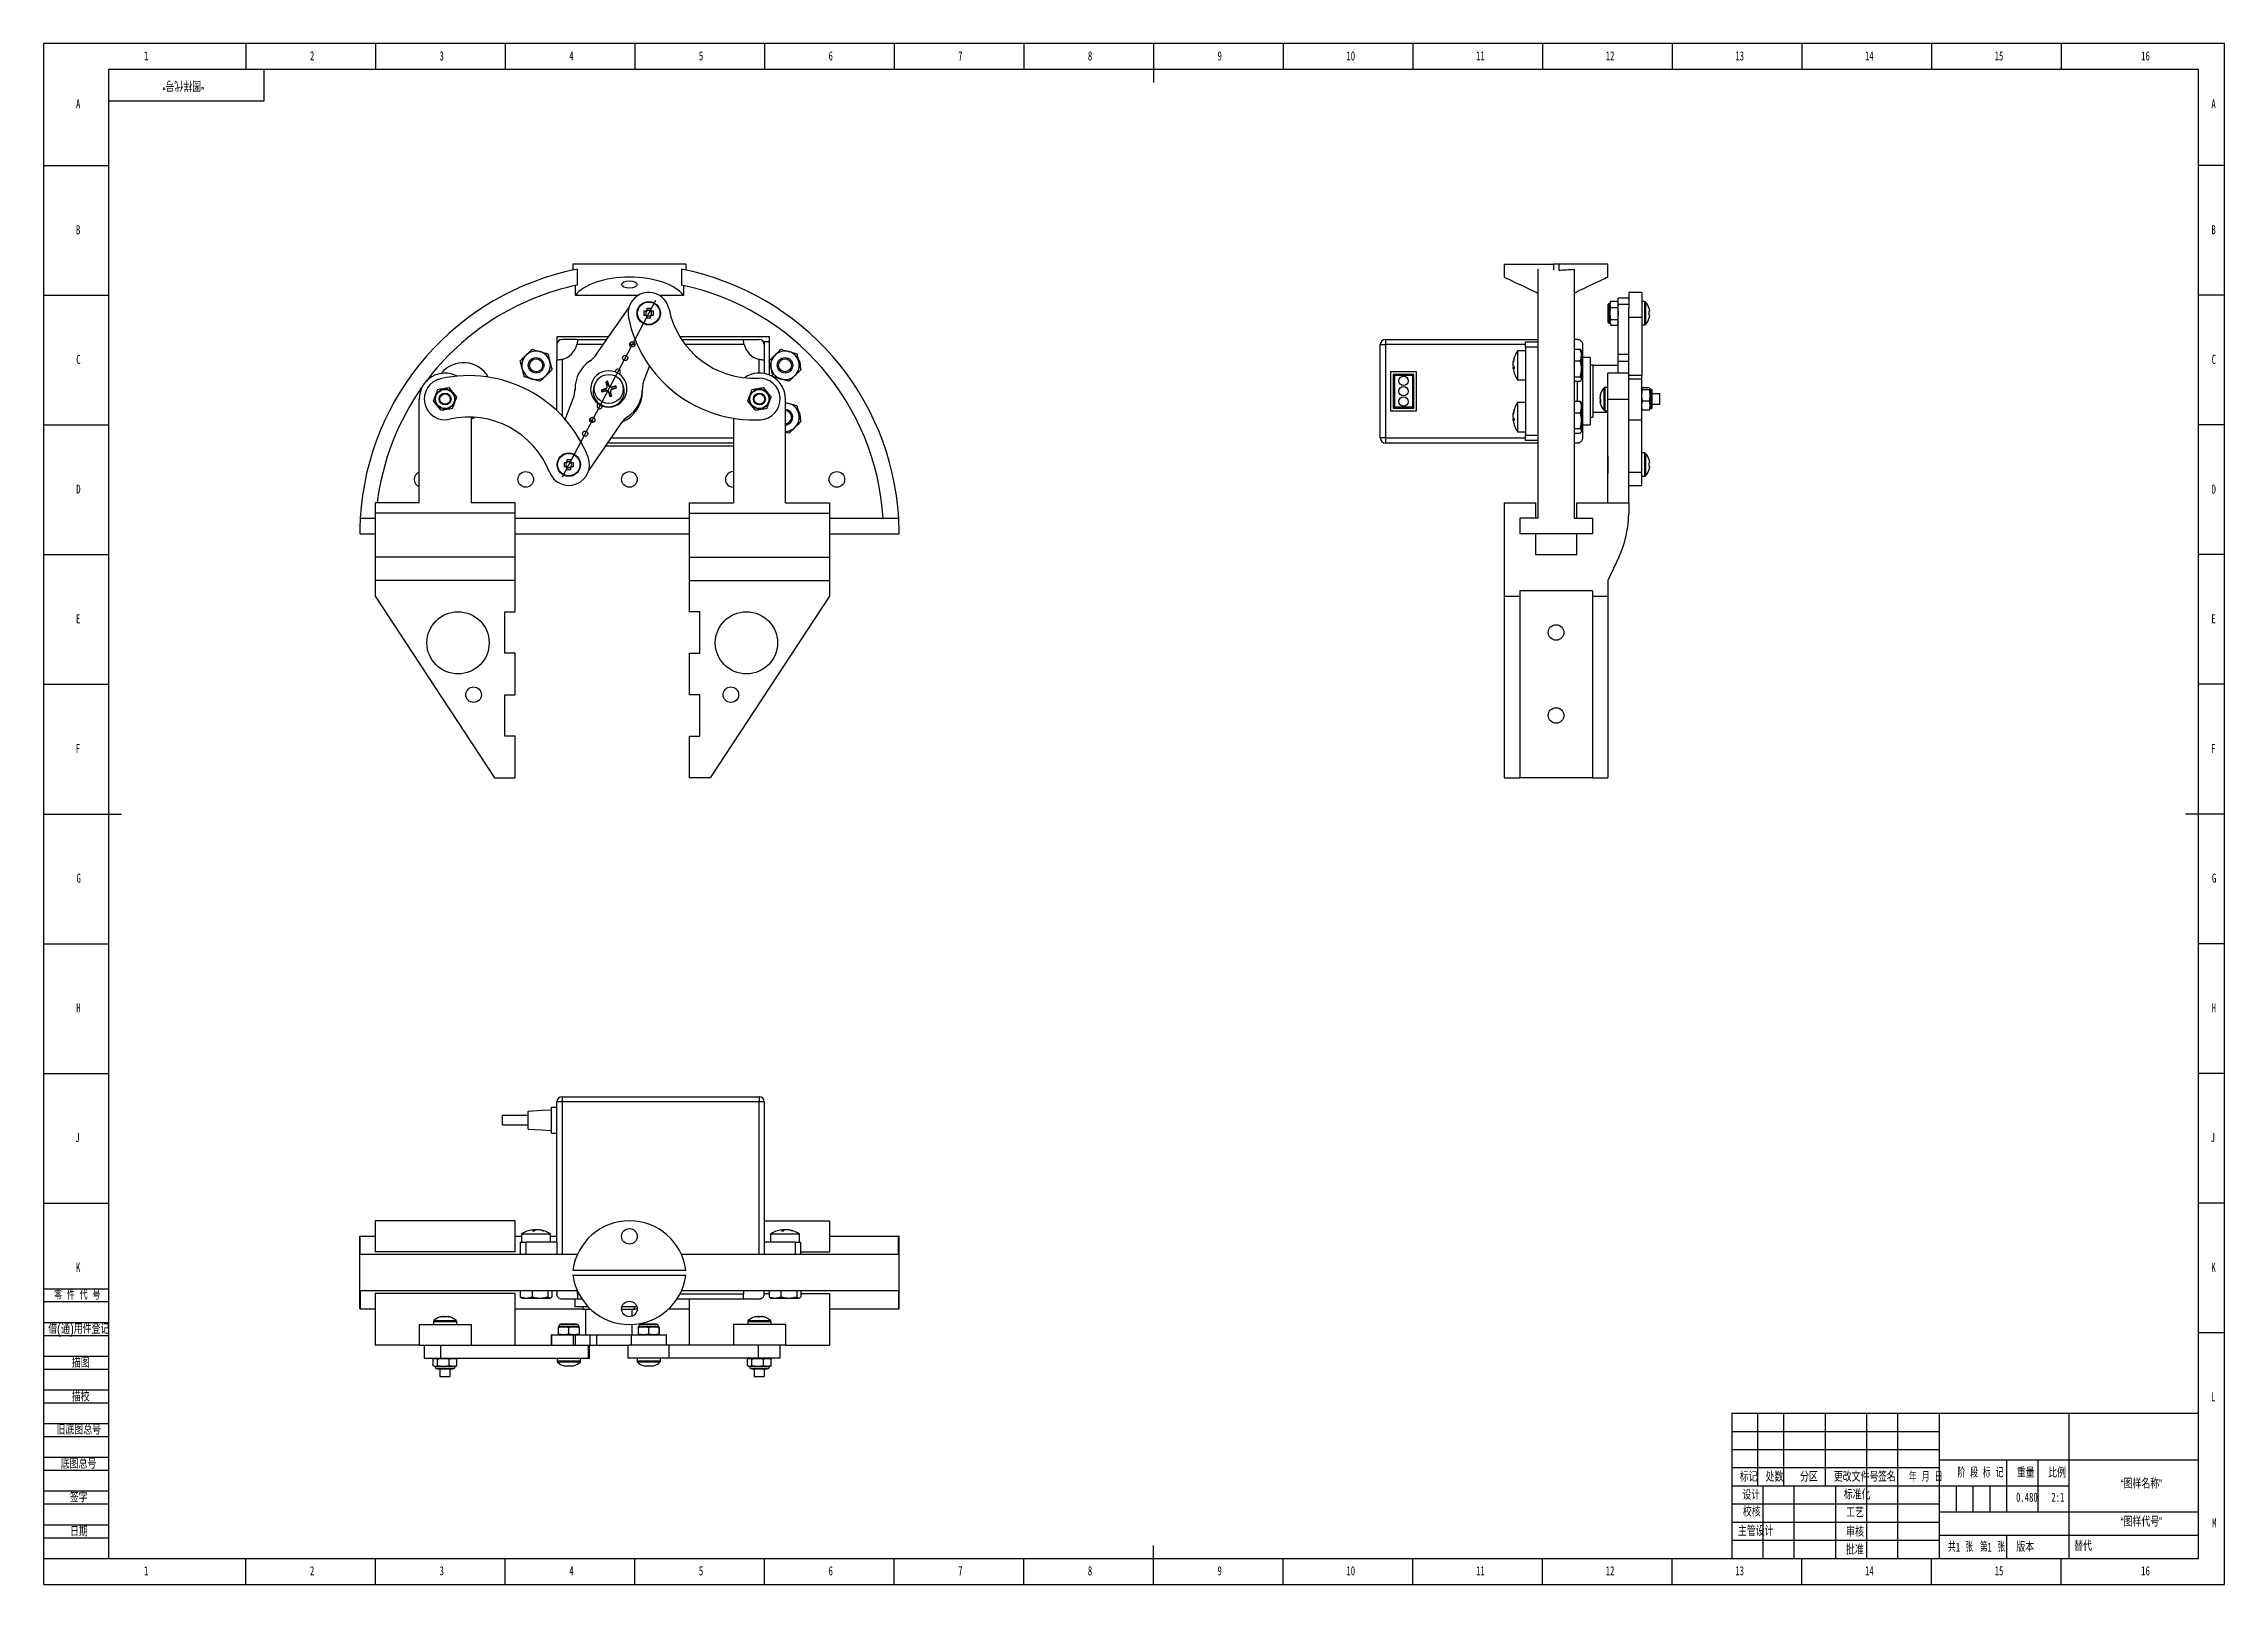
# Model space of a CAD drawing. Header units: millimetres. Extents: x 0 to 841, y 0 to 594.
import ezdxf

# ---------------------------------------------------------------- set-up
doc = ezdxf.new("R2010")
doc.units = ezdxf.units.MM
for name, color, linetype in [('10', 7, 'Continuous'), ('5', 7, 'Continuous'), ('SLD-0', 7, 'Continuous')]:
    doc.layers.add(name, color=color, linetype=linetype)
doc.styles.add('SLDTEXTSTYLE0', font='TXT', dxfattribs={"width": 0.7, "bigfont": 'bigfont'})
doc.styles.add('SLDTEXTSTYLE1', font='TXT', dxfattribs={"width": 0.62, "bigfont": 'bigfont'})
doc.styles.add('SLDTEXTSTYLE2', font='TXT', dxfattribs={"width": 0.614286, "bigfont": 'bigfont'})
doc.styles.add('SLDTEXTSTYLE3', font='TXT', dxfattribs={"width": 0.6, "bigfont": 'bigfont'})
doc.styles.add('SLDTEXTSTYLE4', font='TXT', dxfattribs={"width": 0.7})

msp = doc.modelspace()

# ---------------------------------------------------------------- texts
at = {"layer": '10', "char_height": 3.5}
for s, insert, attachment_point, style in [('1', (39.54, 591.03), 2, 'SLDTEXTSTYLE4'), ('2', (103.54, 591.03), 2, 'SLDTEXTSTYLE4'), ('3', (153.54, 591.03), 2, 'SLDTEXTSTYLE4'), ('4', (203.54, 591.03), 2, 'SLDTEXTSTYLE4'), ('5', (253.54, 591.03), 2, 'SLDTEXTSTYLE4'), ('6', (303.55, 591.03), 2, 'SLDTEXTSTYLE4'), ('7', (353.55, 591.03), 2, 'SLDTEXTSTYLE4'), ('8', (403.55, 591.03), 2, 'SLDTEXTSTYLE4'), ('9', (453.55, 591.03), 2, 'SLDTEXTSTYLE4'), ('10', (504.09, 591.03), 2, 'SLDTEXTSTYLE4'), ('11', (554.09, 591.03), 2, 'SLDTEXTSTYLE4'), ('12', (604.09, 591.03), 2, 'SLDTEXTSTYLE4'), ('13', (654.09, 591.03), 2, 'SLDTEXTSTYLE4'), ('14', (704.09, 591.03), 2, 'SLDTEXTSTYLE4'), ('15', (754.09, 591.03), 2, 'SLDTEXTSTYLE4'), ('16', (810.59, 591.03), 2, 'SLDTEXTSTYLE4'), ('A', (13.32, 572.53), 2, 'SLDTEXTSTYLE4'), ('A', (836.82, 572.53), 2, 'SLDTEXTSTYLE4'), ('B', (13.32, 523.99), 2, 'SLDTEXTSTYLE4'), ('B', (836.82, 523.99), 2, 'SLDTEXTSTYLE4'), ('C', (13.43, 474.03), 2, 'SLDTEXTSTYLE4'), ('C', (836.93, 474.03), 2, 'SLDTEXTSTYLE4'), ('D', (13.43, 423.99), 2, 'SLDTEXTSTYLE4'), ('D', (836.93, 423.99), 2, 'SLDTEXTSTYLE4'), ('E', (13.32, 374.03), 2, 'SLDTEXTSTYLE4'), ('E', (836.82, 374.03), 2, 'SLDTEXTSTYLE4'), ('F', (13.22, 323.99), 2, 'SLDTEXTSTYLE4'), ('F', (836.72, 323.99), 2, 'SLDTEXTSTYLE4'), ('G', (13.54, 274.03), 2, 'SLDTEXTSTYLE4'), ('G', (837.04, 274.03), 2, 'SLDTEXTSTYLE4'), ('H', (13.43, 223.99), 2, 'SLDTEXTSTYLE4'), ('H', (836.93, 223.99), 2, 'SLDTEXTSTYLE4'), ('J', (13.02, 174.03), 2, 'SLDTEXTSTYLE4'), ('J', (836.52, 174.03), 2, 'SLDTEXTSTYLE4'), ('K', (13.32, 123.99), 2, 'SLDTEXTSTYLE4'), ('K', (836.82, 123.99), 2, 'SLDTEXTSTYLE4'), ('L', (836.68, 74.03), 2, 'SLDTEXTSTYLE4'), ('0.480', (764.84, 35.35), 2, 'SLDTEXTSTYLE4'), ('2:1', (776.75, 35.35), 2, 'SLDTEXTSTYLE4'), ('\\M+18167图样\\M+196BC\\M+18FCC\\M+18168', (808.99, 40.49), 2, 'SLDTEXTSTYLE0'), ('\\M+18D5A\\M+18A6A', (658.73, 29.67), 2, 'SLDTEXTSTYLE0'), ('\\M+18167图样\\M+191E3\\M+18D86\\M+18168', (808.99, 25.83), 2, 'SLDTEXTSTYLE0'), ('M', (837.1, 25.49), 2, 'SLDTEXTSTYLE4'), ('\\M+18EE5\\M+18AC7设计', (660.26, 22.22), 2, 'SLDTEXTSTYLE0'), ('1', (737.45, 16.09), 1, 'SLDTEXTSTYLE4'), ('1', (749.57, 16.09), 1, 'SLDTEXTSTYLE4'), ('1', (39.54, 6.99), 2, 'SLDTEXTSTYLE4'), ('2', (103.54, 6.99), 2, 'SLDTEXTSTYLE4'), ('3', (153.54, 6.99), 2, 'SLDTEXTSTYLE4'), ('4', (203.54, 6.99), 2, 'SLDTEXTSTYLE4'), ('5', (253.54, 6.99), 2, 'SLDTEXTSTYLE4'), ('6', (303.55, 6.99), 2, 'SLDTEXTSTYLE4'), ('7', (353.55, 6.99), 2, 'SLDTEXTSTYLE4'), ('8', (403.55, 6.99), 2, 'SLDTEXTSTYLE4'), ('9', (453.55, 6.99), 2, 'SLDTEXTSTYLE4'), ('10', (504.09, 6.99), 2, 'SLDTEXTSTYLE4'), ('11', (554.09, 6.99), 2, 'SLDTEXTSTYLE4'), ('12', (604.09, 6.99), 2, 'SLDTEXTSTYLE4'), ('13', (654.09, 6.99), 2, 'SLDTEXTSTYLE4'), ('14', (704.09, 6.99), 2, 'SLDTEXTSTYLE4'), ('15', (754.09, 6.99), 2, 'SLDTEXTSTYLE4'), ('16', (810.59, 6.99), 2, 'SLDTEXTSTYLE4')]:
    msp.add_mtext(s, dxfattribs=dict(at, insert=insert, attachment_point=attachment_point, style=style))
at = {"layer": '10', "color": 7, "char_height": 3.5}
for s, insert, attachment_point, style in [('\\M+197EB \\M+18C8F \\M+191E3 \\M+18D86', (4.08, 113.29), 1, 'SLDTEXTSTYLE2'), ('\\M+18ED8(\\M+192CA)\\M+19770\\M+18C8F\\M+1936F记', (1.82, 100.14), 1, 'SLDTEXTSTYLE0'), ('\\M+19560图', (14.33, 87.09), 2, 'SLDTEXTSTYLE0'), ('\\M+19560\\M+18D5A', (14.3, 74.06), 2, 'SLDTEXTSTYLE0'), ('\\M+18B8C\\M+192EA图总\\M+18D86', (4.99, 61.27), 1, 'SLDTEXTSTYLE0'), ('\\M+192EA图总\\M+18D86', (6.61, 48.18), 1, 'SLDTEXTSTYLE0'), ('标记', (657.52, 43.15), 2, 'SLDTEXTSTYLE0'), ('处\\M+19094', (667.5, 43.15), 2, 'SLDTEXTSTYLE0'), ('\\M+195AA\\M+18BE6', (680.8, 43.15), 2, 'SLDTEXTSTYLE0'), ('\\M+18D58\\M+189FC\\M+195B6\\M+18C8F\\M+18D86', (698.99, 43.15), 2, 'SLDTEXTSTYLE0'), ('签\\M+196BC', (710.85, 43.15), 2, 'SLDTEXTSTYLE0'), ('\\M+1944E \\M+18C8E \\M+193FA', (725.8, 43.15), 2, 'SLDTEXTSTYLE1'), ('阶 \\M+19269 标 记', (746.91, 44.73), 2, 'SLDTEXTSTYLE2'), ('\\M+18F64\\M+197CA', (764.38, 44.73), 2, 'SLDTEXTSTYLE0'), ('\\M+194E4\\M+197E1', (776.5, 44.73), 2, 'SLDTEXTSTYLE0'), ('签\\M+18E9A', (13.53, 35.16), 2, 'SLDTEXTSTYLE0'), ('设计', (658.53, 36.17), 2, 'SLDTEXTSTYLE0'), ('标\\M+18F79\\M+189BB', (699.35, 36.28), 2, 'SLDTEXTSTYLE0'), ('\\M+18D48艺', (698.57, 29.37), 2, 'SLDTEXTSTYLE0'), ('\\M+193FA\\M+18AFA', (13.61, 22.05), 2, 'SLDTEXTSTYLE0'), ('审\\M+18A6A', (698.57, 21.92), 2, 'SLDTEXTSTYLE0'), ('\\M+194E1\\M+18F79', (698.49, 15.01), 2, 'SLDTEXTSTYLE0'), ('\\M+18BA4  张', (739.27, 16.09), 2, 'SLDTEXTSTYLE3'), ('\\M+191E6  张', (751.61, 16.09), 2, 'SLDTEXTSTYLE3'), ('\\M+194C5\\M+1967B', (764.21, 16.09), 2, 'SLDTEXTSTYLE0')]:
    msp.add_mtext(s, dxfattribs=dict(at, insert=insert, attachment_point=attachment_point, style=style))
at = {"layer": 'SLD-0', "insert": (53.88, 576.13), "char_height": 3.5, "attachment_point": 2, "rotation": 180, "style": 'SLDTEXTSTYLE0'}
msp.add_mtext('\\M+18167图样\\M+191E3\\M+18D86\\M+18168', dxfattribs=at)
at = {"layer": 'SLD-0', "insert": (783.07, 16.45), "char_height": 3.5, "attachment_point": 1, "style": 'SLDTEXTSTYLE0'}
msp.add_mtext('\\M+191D6\\M+191E3', dxfattribs=at)

# ---------------------------------------------------------------- linework, layer by layer
at = {"color": 7, "linetype": 'Continuous', "lineweight": 25}
for p, q in [((204.12, 508.99), (204.12, 506.68)), ((247.71, 508.99), (204.12, 508.99)), ((205.84, 500.91), (205.84, 507.04)), ((245.99, 507.04), (245.99, 500.91)), ((247.71, 508.99), (247.71, 506.68)), ((563.28, 508.99), (563.28, 503.99)), ((563.28, 508.99), (582.28, 508.99)), ((576.28, 507.04), (576.28, 410.99)), ((584.28, 508.99), (582.28, 508.99)), ((582.28, 508.99), (582.28, 506.68)), ((603.28, 508.99), (584.28, 508.99)), ((584.28, 508.99), (584.28, 506.68)), ((590.28, 507.04), (590.28, 410.99)), ((603.28, 503.99), (603.28, 508.99)), ((205.06, 496.89), (205.06, 500.75)), ((229.19, 496.89), (205.06, 496.89)), ((246.77, 496.89), (237.51, 496.89)), ((246.77, 500.75), (246.77, 496.89)), ((616.28, 498.06), (611.28, 498.06)), ((611.28, 498.06), (611.28, 492.06)), ((616.28, 498.06), (616.28, 488.45)), ((213.28, 474.24), (225.63, 492.15)), ((232.22, 490.8), (231.52, 490.8)), ((231.52, 489.32), (232.22, 489.32)), ((232.29, 490.8), (232.29, 490.41)), ((232.29, 489.7), (232.29, 489.32)), ((232.61, 491.88), (232.61, 491.18)), ((233, 491.11), (232.61, 491.11)), ((232.61, 489), (233, 489)), ((232.61, 488.93), (232.61, 488.23)), ((234.09, 491.11), (233.7, 491.11)), ((233.7, 489), (234.09, 489)), ((234.09, 491.18), (234.09, 491.88)), ((234.09, 488.23), (234.09, 488.93)), ((234.4, 490.41), (234.4, 490.8)), ((234.4, 489.32), (234.4, 489.7)), ((235.17, 490.8), (234.47, 490.8)), ((234.47, 489.32), (235.17, 489.32)), ((603.19, 493.07), (603.19, 487.04)), ((604.08, 493.88), (603.44, 493.74)), ((603.44, 493.74), (603.44, 486.37)), ((604.37, 494.68), (604.08, 493.88)), ((604.08, 486.23), (604.08, 493.88)), ((604.37, 494.67), (606.99, 494.67)), ((604.37, 492.3), (606.99, 492.3)), ((607.28, 493.88), (606.99, 494.68)), ((611.28, 495.85), (607.28, 495.85)), ((607.28, 493.6), (607.28, 495.85)), ((607.28, 493.6), (611.28, 493.6)), ((607.28, 474.24), (607.28, 493.6)), ((611.28, 474.24), (611.28, 492.15)), ((616.28, 488.45), (611.28, 488.45)), ((617.4, 494.56), (616.28, 494.56)), ((616.28, 488.45), (616.28, 466.01)), ((619.33, 490.8), (619.17, 490.8)), ((619.17, 489.32), (619.33, 489.32)), ((619.33, 491.18), (619.33, 490.8)), ((619.33, 489.32), (619.33, 488.93)), ((197.92, 480.99), (197.92, 477.99)), ((217.93, 480.99), (197.92, 480.99)), ((205.92, 479.99), (199.92, 479.99)), ((205.92, 479.99), (217.24, 479.99)), ((279.92, 480.99), (245.38, 480.99)), ((246.02, 479.99), (269.92, 479.99)), ((269.92, 479.99), (275.92, 479.99)), ((279.92, 471.82), (279.92, 480.99)), ((517.48, 479.99), (517.48, 477.99)), ((517.48, 479.99), (576.28, 479.99)), ((591.48, 479.99), (590.28, 479.99)), ((603.44, 486.37), (604.08, 486.23)), ((604.08, 486.23), (604.37, 485.44)), ((604.37, 487.68), (606.99, 487.68)), ((604.37, 485.44), (606.99, 485.44)), ((606.99, 485.44), (607.28, 486.23)), ((616.28, 485.56), (617.4, 485.56)), ((197.92, 477.99), (197.92, 471.99)), ((197.92, 452.49), (197.92, 471.99)), ((277.92, 478.99), (277.92, 477.99)), ((279.92, 478.99), (277.92, 478.99)), ((277.92, 477.99), (277.92, 471.99)), ((277.92, 471.99), (277.92, 466.82)), ((279.92, 466.21), (279.92, 471.27)), ((515.48, 441.99), (515.48, 477.99)), ((515.48, 477.99), (517.48, 477.99)), ((517.48, 477.99), (517.48, 441.99)), ((571.48, 477.99), (517.48, 477.99)), ((567.13, 472.64), (567.13, 472.89)), ((571.48, 475.59), (568.39, 475.59)), ((568.39, 475.59), (568.39, 464.39)), ((571.48, 478.99), (576.28, 478.99)), ((571.48, 476.99), (571.48, 478.99)), ((571.48, 476.99), (571.48, 442.99)), ((590.28, 476.15), (592.59, 476.15)), ((590.28, 471.71), (592.59, 471.71)), ((593.08, 475.49), (592.95, 475.71)), ((593.08, 473.93), (593.08, 475.49)), ((593.08, 468.63), (593.08, 473.93)), ((593.48, 477.99), (593.48, 472.25)), ((596.48, 472.99), (593.48, 472.99)), ((593.48, 472.25), (593.48, 447.74)), ((596.48, 472.99), (596.48, 446.99)), ((607.28, 474.24), (611.28, 474.24)), ((607.28, 471.64), (607.28, 474.24)), ((607.28, 471.64), (611.28, 471.64)), ((607.28, 466.99), (607.28, 471.64)), ((611.28, 471.64), (611.28, 474.24)), ((611.28, 466.99), (611.28, 471.64)), ((216.9, 463.56), (216.8, 463.61)), ((216.9, 463.56), (217.29, 462.16)), ((217.45, 463.71), (217.51, 463.81)), ((217.45, 463.71), (217.84, 462.32)), ((233.62, 469.78), (231.61, 464.57)), ((519.48, 467.49), (519.48, 452.49)), ((529.48, 467.49), (519.48, 467.49)), ((528.48, 466.49), (520.48, 466.49)), ((520.48, 466.49), (520.48, 453.49)), ((527.98, 465.99), (520.98, 465.99)), ((520.98, 465.99), (520.98, 453.99)), ((527.98, 453.99), (527.98, 465.99)), ((528.48, 453.49), (528.48, 466.49)), ((529.48, 452.49), (529.48, 467.49)), ((567.13, 469.23), (566.75, 469.22)), ((567.13, 469.37), (567.13, 468.66)), ((568.39, 464.39), (571.48, 464.39)), ((590.28, 465.56), (592.59, 465.56)), ((590.28, 463.84), (592.59, 463.84)), ((592.95, 464.28), (593.08, 464.49)), ((593.08, 464.7), (593.08, 468.63)), ((593.08, 464.49), (593.08, 464.7)), ((597.48, 469.99), (596.48, 469.99)), ((597.48, 469.99), (597.48, 449.99)), ((607.28, 469.88), (597.48, 469.88)), ((611.28, 466.99), (603.28, 466.99)), ((603.28, 456.99), (603.28, 466.99)), ((611.28, 456.99), (611.28, 466.99)), ((616.28, 466.01), (611.28, 466.01)), ((611.28, 464.8), (616.28, 464.8)), ((616.28, 464.8), (616.28, 466.01)), ((616.28, 448.99), (616.28, 464.8)), ((144.82, 416.99), (144.82, 456.99)), ((201.16, 449.12), (204.27, 457.18)), ((204.94, 460.77), (204.92, 460.11)), ((215.11, 460.39), (215.01, 460.45)), ((215.11, 460.39), (216.51, 460.78)), ((215.26, 459.84), (215.2, 459.73)), ((215.26, 459.84), (216.66, 460.22)), ((216.51, 460.78), (216.48, 460.88)), ((216.66, 460.22), (216.69, 460.12)), ((217.29, 462.16), (217.19, 462.14)), ((217.84, 462.32), (217.93, 462.34)), ((218.04, 459.43), (217.94, 459.41)), ((218.43, 458.04), (218.04, 459.43)), ((218.43, 458.04), (218.36, 457.94)), ((218.59, 459.59), (218.69, 459.61)), ((218.98, 458.19), (218.59, 459.59)), ((218.98, 458.19), (219.08, 458.14)), ((219.22, 461.53), (219.19, 461.63)), ((220.62, 461.91), (219.22, 461.53)), ((220.77, 461.36), (219.37, 460.97)), ((219.37, 460.97), (219.4, 460.87)), ((220.62, 461.91), (220.67, 462.02)), ((220.77, 461.36), (220.87, 461.3)), ((286.04, 416.99), (286.04, 456.99)), ((286.04, 455.67), (287.4, 455.29)), ((571.48, 455.59), (568.39, 455.59)), ((568.39, 455.59), (568.39, 444.39)), ((590.28, 456.15), (592.59, 456.15)), ((593.08, 455.49), (592.95, 455.71)), ((593.08, 453.93), (593.08, 455.49)), ((600.22, 458.32), (600.22, 458.12)), ((600.22, 457.21), (600.22, 457.72)), ((600.22, 456.77), (600.22, 456.26)), ((600.22, 455.66), (600.22, 455.86)), ((603.28, 461.49), (602.16, 461.49)), ((603.28, 456.99), (611.28, 456.99)), ((603.28, 416.99), (603.28, 456.99)), ((611.28, 416.99), (611.28, 456.99)), ((616.37, 461.07), (616.28, 460.82)), ((619.19, 461.32), (616.57, 461.32)), ((619.19, 460.55), (616.57, 460.55)), ((619.19, 456.21), (616.57, 456.21)), ((619.48, 460.82), (619.39, 461.06)), ((620.11, 460.68), (619.48, 460.82)), ((619.48, 460.82), (619.48, 459.94)), ((619.48, 459.94), (619.48, 453.17)), ((620.11, 453.31), (620.11, 460.68)), ((620.36, 453.98), (620.36, 460.01)), ((623.28, 458.99), (620.36, 458.99)), ((620.36, 454.99), (623.28, 454.99)), ((623.28, 458.82), (623.28, 458.99)), ((623.28, 454.99), (623.28, 458.82)), ((164.82, 450), (164.82, 416.99)), ((222.6, 447.51), (210.25, 429.6)), ((266.04, 449.58), (266.04, 416.99)), ((519.48, 452.49), (529.48, 452.49)), ((520.48, 453.49), (528.48, 453.49)), ((520.98, 453.99), (527.98, 453.99)), ((567.13, 449.23), (566.75, 449.22)), ((567.13, 452.64), (567.13, 452.89)), ((567.13, 449.37), (567.13, 448.66)), ((590.28, 451.71), (592.59, 451.71)), ((593.08, 448.63), (593.08, 453.93)), ((593.08, 444.7), (593.08, 448.63)), ((593.48, 447.74), (593.48, 441.99)), ((593.48, 446.99), (596.48, 446.99)), ((596.48, 449.99), (597.48, 449.99)), ((597.48, 451.88), (603.28, 451.88)), ((602.16, 452.49), (603.28, 452.49)), ((611.28, 448.99), (616.28, 448.99)), ((616.28, 453.17), (616.37, 452.92)), ((616.28, 428.77), (616.28, 448.99)), ((616.41, 452.93), (616.57, 452.66)), ((619.19, 452.66), (616.57, 452.66)), ((619.19, 452.66), (619.35, 452.93)), ((619.39, 452.92), (619.48, 453.17)), ((619.48, 453.17), (620.11, 453.31)), ((216.73, 438.99), (266.04, 438.99)), ((266.04, 439.99), (217.42, 439.99)), ((287.48, 443.84), (286.04, 444.24)), ((517.48, 441.99), (515.48, 441.99)), ((517.48, 441.99), (571.48, 441.99)), ((517.48, 441.99), (517.48, 439.99)), ((576.28, 439.99), (517.48, 439.99)), ((568.39, 444.39), (571.48, 444.39)), ((571.48, 440.99), (571.48, 442.99)), ((576.28, 440.99), (571.48, 440.99)), ((590.28, 445.56), (592.59, 445.56)), ((590.28, 443.84), (592.59, 443.84)), ((591.48, 439.99), (590.28, 439.99)), ((592.95, 444.28), (593.08, 444.49)), ((593.08, 444.49), (593.08, 444.7)), ((201.4, 432.43), (200.7, 432.43)), ((200.7, 430.95), (201.4, 430.95)), ((201.47, 432.43), (201.47, 432.05)), ((201.47, 431.34), (201.47, 430.95)), ((201.79, 433.52), (201.79, 432.82)), ((202.18, 432.75), (201.79, 432.75)), ((201.79, 430.64), (202.18, 430.64)), ((201.79, 430.57), (201.79, 429.87)), ((203.27, 432.75), (202.88, 432.75)), ((202.88, 430.64), (203.27, 430.64)), ((203.27, 432.82), (203.27, 433.52)), ((203.27, 429.87), (203.27, 430.57)), ((203.58, 432.05), (203.58, 432.43)), ((203.58, 430.95), (203.58, 431.34)), ((204.35, 432.43), (203.65, 432.43)), ((203.65, 430.95), (204.35, 430.95)), ((603.19, 434.71), (603.19, 428.68)), ((617.4, 436.19), (616.28, 436.19)), ((619.33, 432.43), (619.17, 432.43)), ((619.17, 430.95), (619.33, 430.95)), ((619.21, 429.86), (619.17, 429.87)), ((619.33, 432.82), (619.33, 432.43)), ((619.33, 430.95), (619.33, 430.57)), ((611.28, 428.77), (616.28, 428.77)), ((611.28, 423.69), (616.28, 423.69)), ((616.28, 423.69), (616.28, 428.77)), ((616.28, 427.19), (617.4, 427.19)), ((127.82, 416.99), (127.82, 412.99)), ((144.82, 416.99), (127.82, 416.99)), ((181.82, 412.99), (127.82, 412.99)), ((127.82, 412.99), (127.82, 396.05)), ((181.82, 416.99), (164.82, 416.99)), ((181.82, 412.99), (181.82, 416.99)), ((181.82, 396.05), (181.82, 412.99)), ((249.04, 416.99), (266.04, 416.99)), ((249.04, 412.99), (249.04, 416.99)), ((249.04, 412.99), (303.04, 412.99)), ((249.04, 396.05), (249.04, 412.99)), ((286.04, 416.99), (303.04, 416.99)), ((303.04, 416.99), (303.04, 412.99)), ((303.04, 412.99), (303.04, 396.05)), ((563.28, 416.99), (563.28, 380.99)), ((563.28, 416.99), (575.28, 416.99)), ((575.28, 416.99), (575.28, 410.99)), ((591.28, 410.99), (591.28, 416.99)), ((591.28, 416.99), (611.28, 416.99)), ((611.28, 416.99), (611.28, 412.99)), ((121.92, 404.99), (127.82, 404.99)), ((122.09, 410.99), (127.82, 410.99)), ((181.82, 410.99), (249.04, 410.99)), ((181.82, 404.99), (249.04, 404.99)), ((303.04, 410.99), (329.74, 410.99)), ((303.04, 404.99), (329.92, 404.99)), ((569.28, 410.99), (569.28, 404.99)), ((576.28, 410.99), (569.28, 410.99)), ((597.28, 404.99), (569.28, 404.99)), ((575.28, 404.99), (575.28, 396.99)), ((590.28, 410.99), (597.28, 410.99)), ((591.28, 396.99), (591.28, 404.99)), ((597.28, 410.99), (597.28, 404.99)), ((181.82, 396.05), (127.82, 396.05)), ((127.82, 396.05), (127.82, 386.99)), ((181.82, 386.99), (181.82, 396.05)), ((249.04, 396.05), (303.04, 396.05)), ((249.04, 386.99), (249.04, 396.05)), ((303.04, 396.05), (303.04, 386.99)), ((575.28, 396.99), (591.28, 396.99)), ((607.51, 396.05), (603.28, 386.99)), ((181.82, 386.99), (127.82, 386.99)), ((127.82, 386.99), (127.82, 380.99)), ((181.82, 374.99), (181.82, 386.99)), ((249.04, 386.99), (303.04, 386.99)), ((249.04, 374.99), (249.04, 386.99)), ((303.04, 386.99), (303.04, 380.99)), ((603.28, 386.99), (603.28, 380.99)), ((127.82, 380.99), (173.82, 310.99)), ((303.04, 380.99), (257.04, 310.99)), ((563.28, 380.99), (569.28, 380.99)), ((563.28, 380.99), (563.28, 310.99)), ((597.28, 382.99), (569.28, 382.99)), ((569.28, 382.99), (569.28, 380.99)), ((569.28, 380.99), (569.28, 310.99)), ((597.28, 382.99), (597.28, 380.99)), ((597.28, 380.99), (603.28, 380.99)), ((597.28, 380.99), (597.28, 310.99)), ((603.28, 380.99), (603.28, 310.99)), ((177.82, 374.99), (181.82, 374.99)), ((177.82, 358.99), (177.82, 374.99)), ((253.04, 374.99), (249.04, 374.99)), ((253.04, 358.99), (253.04, 374.99)), ((181.82, 358.99), (177.82, 358.99)), ((181.82, 342.99), (181.82, 358.99)), ((249.04, 342.99), (249.04, 358.99)), ((249.04, 358.99), (253.04, 358.99)), ((177.82, 326.99), (177.82, 342.99)), ((177.82, 342.99), (181.82, 342.99)), ((253.04, 342.99), (249.04, 342.99)), ((253.04, 326.99), (253.04, 342.99)), ((181.82, 326.99), (177.82, 326.99)), ((181.82, 310.99), (181.82, 326.99)), ((249.04, 310.99), (249.04, 326.99)), ((249.04, 326.99), (253.04, 326.99)), ((173.82, 310.99), (181.82, 310.99)), ((257.04, 310.99), (249.04, 310.99)), ((563.28, 310.99), (569.28, 310.99)), ((597.28, 310.99), (569.28, 310.99)), ((597.28, 310.99), (603.28, 310.99)), ((199.92, 185.98), (197.92, 185.98)), ((197.92, 131.98), (197.92, 185.98)), ((199.92, 187.98), (199.92, 185.98)), ((199.92, 187.98), (275.92, 187.98)), ((275.92, 185.98), (199.92, 185.98)), ((275.92, 187.98), (275.92, 185.98)), ((277.92, 185.98), (275.92, 185.98)), ((277.92, 185.98), (277.92, 131.98)), ((186.92, 180.78), (176.92, 180.78)), ((176.92, 177.18), (176.92, 180.78)), ((176.92, 177.18), (186.92, 177.18)), ((186.92, 175.48), (186.92, 182.48)), ((195.92, 173.98), (195.92, 183.98)), ((195.92, 183.98), (197.92, 183.98)), ((195.92, 173.98), (197.92, 173.98)), ((127.82, 140.18), (127.82, 128.18)), ((181.82, 140.18), (127.82, 140.18)), ((181.82, 128.18), (181.82, 140.18)), ((184.32, 135.06), (184.32, 131.98)), ((195.52, 135.06), (184.32, 135.06)), ((188.59, 136.33), (189.29, 136.33)), ((189.15, 136.33), (189.13, 136.71)), ((191.38, 136.67), (191.17, 136.7)), ((192.56, 136.33), (192.81, 136.33)), ((195.52, 131.98), (195.52, 135.06)), ((277.92, 140.18), (303.04, 140.18)), ((280.32, 135.06), (280.32, 131.98)), ((291.52, 135.06), (280.32, 135.06)), ((284.59, 136.33), (285.29, 136.33)), ((285.15, 136.33), (285.13, 136.71)), ((287.38, 136.67), (287.17, 136.7)), ((288.56, 136.33), (288.81, 136.33)), ((291.52, 131.98), (291.52, 135.06)), ((303.04, 140.18), (303.04, 128.18)), ((121.92, 106.18), (121.92, 134.18)), ((122.09, 134.18), (121.92, 134.18)), ((122.09, 127.18), (122.09, 134.18)), ((122.09, 134.18), (127.82, 134.18)), ((205.84, 127.18), (122.09, 127.18)), ((181.82, 128.18), (127.82, 128.18)), ((181.82, 134.18), (184.32, 134.18)), ((183.92, 127.18), (183.92, 131.98)), ((183.92, 131.98), (185.92, 131.98)), ((197.92, 131.98), (185.92, 131.98)), ((195.52, 134.18), (197.92, 134.18)), ((197.92, 131.98), (197.92, 127.18)), ((329.74, 127.18), (245.99, 127.18)), ((277.92, 131.98), (277.92, 127.18)), ((289.92, 131.98), (277.92, 131.98)), ((289.92, 131.98), (291.92, 131.98)), ((291.92, 131.98), (291.92, 127.18)), ((291.92, 128.18), (303.04, 128.18)), ((303.04, 134.18), (329.74, 134.18)), ((329.74, 127.18), (329.74, 134.18)), ((329.92, 134.18), (329.74, 134.18)), ((329.92, 106.18), (329.92, 134.18)), ((204.12, 121.18), (247.71, 121.18)), ((204.12, 119.18), (225.92, 119.18)), ((225.92, 119.18), (247.71, 119.18)), ((205.84, 113.18), (122.09, 113.18)), ((122.09, 113.18), (122.09, 106.18)), ((181.82, 112.18), (127.82, 112.18)), ((127.82, 112.18), (127.82, 92.18)), ((181.82, 92.18), (181.82, 112.18)), ((183.8, 113.18), (183.8, 110.87)), ((184.23, 110.48), (184.42, 110.38)), ((184.42, 110.38), (186.07, 110.38)), ((186.07, 110.38), (191.4, 110.38)), ((188.35, 113.18), (188.35, 110.87)), ((191.4, 110.38), (195.25, 110.38)), ((194.46, 113.18), (194.46, 110.87)), ((195.42, 110.38), (195.25, 110.38)), ((195.42, 110.38), (195.6, 110.48)), ((196.03, 113.18), (196.03, 110.87)), ((197.92, 113.18), (197.92, 111.98)), ((205.66, 109.98), (199.92, 109.98)), ((204.92, 109.98), (204.92, 106.98)), ((207.61, 109.98), (205.66, 109.98)), ((205.92, 111.98), (205.92, 113.01)), ((270.17, 109.98), (244.22, 109.98)), ((329.74, 113.18), (245.99, 113.18)), ((249.04, 92.18), (249.04, 109.98)), ((269.92, 113.18), (269.92, 111.98)), ((275.92, 109.98), (270.17, 109.98)), ((277.92, 111.98), (277.92, 113.18)), ((277.92, 112.18), (279.8, 112.18)), ((279.8, 113.18), (279.8, 110.87)), ((280.23, 110.48), (280.42, 110.38)), ((280.42, 110.38), (282.07, 110.38)), ((282.07, 110.38), (287.4, 110.38)), ((284.35, 113.18), (284.35, 110.87)), ((287.4, 110.38), (291.25, 110.38)), ((290.46, 113.18), (290.46, 110.87)), ((291.42, 110.38), (291.25, 110.38)), ((291.42, 110.38), (291.6, 110.48)), ((292.03, 113.18), (292.03, 110.87)), ((292.03, 112.18), (303.04, 112.18)), ((303.04, 112.18), (303.04, 92.18)), ((329.74, 113.18), (329.74, 106.18)), ((122.09, 106.18), (121.92, 106.18)), ((122.09, 106.18), (127.82, 106.18)), ((150.32, 101.3), (150.32, 100.18)), ((153.49, 103.23), (153.69, 103.23)), ((154.6, 103.23), (154.09, 103.23)), ((154.6, 103.23), (154.59, 103.08)), ((155.04, 103.23), (155.55, 103.23)), ((156.15, 103.23), (155.95, 103.23)), ((159.32, 100.18), (159.32, 101.3)), ((181.82, 106.18), (207.92, 106.18)), ((210.01, 106.98), (204.92, 106.98)), ((207.92, 106.98), (207.92, 105.98)), ((211.03, 105.98), (207.92, 105.98)), ((208.94, 105.98), (208.94, 96.18)), ((227.92, 105.98), (222.92, 105.98)), ((228.81, 106.98), (223.02, 106.98)), ((226.94, 103.36), (226.94, 105.98)), ((227.92, 105.98), (227.92, 106.98)), ((227.92, 106.18), (228.92, 106.18)), ((241.02, 106.18), (249.04, 106.18)), ((271.54, 101.3), (271.54, 100.18)), ((274.71, 103.23), (274.91, 103.23)), ((275.82, 103.23), (275.31, 103.23)), ((276.26, 103.23), (276.77, 103.23)), ((277.37, 103.23), (277.18, 103.23)), ((280.54, 100.18), (280.54, 101.3)), ((303.04, 106.18), (329.74, 106.18)), ((329.92, 106.18), (329.74, 106.18)), ((144.82, 100.18), (144.82, 92.18)), ((144.82, 100.18), (164.82, 100.18)), ((164.82, 100.18), (164.82, 92.18)), ((195.7, 96.18), (195.7, 92.18)), ((195.7, 96.18), (195.81, 96.18)), ((195.81, 96.18), (195.81, 92.18)), ((195.81, 96.18), (204.27, 96.18)), ((198.49, 99.09), (198.49, 96.47)), ((198.7, 99.38), (198.53, 99.31)), ((198.53, 96.24), (198.7, 96.18)), ((198.85, 100.01), (198.7, 99.38)), ((198.7, 99.38), (202.47, 99.38)), ((206.21, 100.01), (198.85, 100.01)), ((205.54, 100.26), (199.51, 100.26)), ((202.45, 99.09), (202.45, 96.47)), ((202.47, 99.38), (206.35, 99.38)), ((204.27, 96.18), (204.27, 92.18)), ((204.27, 96.18), (204.94, 96.18)), ((204.94, 96.18), (204.94, 92.18)), ((204.94, 96.18), (210.65, 96.18)), ((206.35, 99.38), (206.21, 100.01)), ((206.53, 99.31), (206.35, 99.38)), ((206.35, 96.18), (206.53, 96.24)), ((206.49, 99.09), (206.49, 96.47)), ((206.56, 99.09), (206.56, 96.47)), ((210.65, 96.18), (210.65, 92.18)), ((210.65, 96.18), (213.28, 96.18)), ((213.28, 96.18), (213.28, 92.18)), ((213.28, 96.18), (226.63, 96.18)), ((226.63, 96.18), (226.63, 92.18)), ((226.63, 96.18), (240.18, 96.18)), ((226.94, 96.18), (226.94, 100.2)), ((229.31, 99.09), (229.31, 96.47)), ((229.52, 99.38), (229.35, 99.31)), ((229.35, 96.24), (229.52, 96.18)), ((229.67, 100.01), (229.52, 99.38)), ((229.52, 99.38), (233.29, 99.38)), ((237.03, 100.01), (229.67, 100.01)), ((236.36, 100.26), (230.33, 100.26)), ((233.28, 99.09), (233.28, 96.47)), ((233.29, 99.38), (237.17, 99.38)), ((237.17, 99.38), (237.03, 100.01)), ((237.35, 99.31), (237.17, 99.38)), ((237.17, 96.18), (237.35, 96.24)), ((237.31, 99.09), (237.31, 96.47)), ((237.39, 96.47), (237.38, 96.37)), ((237.39, 99.09), (237.39, 96.47)), ((240.18, 92.18), (240.18, 96.18)), ((266.04, 100.18), (266.04, 92.18)), ((286.04, 100.18), (266.04, 100.18)), ((286.04, 100.18), (286.04, 92.18)), ((144.82, 92.18), (127.82, 92.18)), ((144.82, 92.18), (159.54, 92.18)), ((146.82, 92.18), (146.82, 87.18)), ((146.82, 87.18), (153.06, 87.18)), ((150.27, 84.27), (150.27, 86.89)), ((151, 87.18), (150.54, 87.01)), ((150.54, 84.14), (151, 83.98)), ((151.87, 84.27), (151.87, 86.89)), ((153.06, 92.18), (153.06, 87.18)), ((153.06, 87.18), (209.98, 87.18)), ((156.42, 84.27), (156.42, 86.89)), ((159.1, 87.01), (158.65, 87.18)), ((158.65, 83.98), (159.1, 84.14)), ((159.37, 86.89), (159.09, 86.97)), ((159.09, 84.19), (159.37, 84.27)), ((159.37, 84.27), (159.37, 86.89)), ((159.54, 92.18), (201.16, 92.18)), ((198.03, 87.18), (198.03, 86.06)), ((201.16, 92.18), (204.27, 92.18)), ((201.79, 84.12), (201.4, 84.12)), ((201.79, 84.29), (201.79, 84.12)), ((203.27, 84.12), (203.27, 84.29)), ((203.65, 84.12), (203.27, 84.12)), ((204.27, 92.18), (204.94, 92.18)), ((204.94, 92.18), (210.65, 92.18)), ((207.03, 86.06), (207.03, 87.18)), ((209.98, 92.18), (209.98, 87.18)), ((209.98, 87.18), (210.53, 87.18)), ((210.53, 87.18), (210.53, 92.18)), ((210.65, 92.18), (213.28, 92.18)), ((213.28, 92.18), (225.63, 92.18)), ((225.35, 92.18), (225.35, 87.18)), ((241.19, 87.18), (225.35, 87.18)), ((241.19, 92.18), (225.63, 92.18)), ((228.85, 87.18), (228.85, 86.06)), ((232.61, 84.12), (232.22, 84.12)), ((232.61, 84.29), (232.61, 84.12)), ((234.09, 84.12), (234.09, 84.29)), ((234.47, 84.12), (234.09, 84.12)), ((237.85, 86.06), (237.85, 87.18)), ((241.19, 87.18), (241.19, 92.18)), ((270.25, 92.18), (241.19, 92.18)), ((275.64, 87.18), (241.19, 87.18)), ((286.04, 92.18), (270.25, 92.18)), ((271.49, 84.27), (271.49, 86.89)), ((272.22, 87.18), (271.76, 87.01)), ((271.76, 84.14), (272.22, 83.98)), ((273.09, 84.27), (273.09, 86.89)), ((275.64, 87.18), (275.64, 92.18)), ((284.04, 87.18), (275.64, 87.18)), ((277.65, 84.27), (277.65, 86.89)), ((280.32, 87.01), (279.87, 87.18)), ((279.87, 83.98), (280.32, 84.14)), ((280.6, 86.89), (280.31, 86.97)), ((280.31, 84.19), (280.6, 84.27)), ((280.6, 84.27), (280.6, 86.89)), ((284.04, 87.18), (284.04, 92.18)), ((286.04, 92.18), (303.04, 92.18)), ((151, 83.98), (151.14, 83.34)), ((152.38, 83.98), (151, 83.98)), ((151.14, 83.34), (158.5, 83.34)), ((151.81, 83.09), (157.84, 83.09)), ((158.65, 83.98), (152.38, 83.98)), ((152.82, 83.09), (152.82, 80.18)), ((152.82, 80.18), (154.01, 80.18)), ((154.01, 80.18), (156.82, 80.18)), ((156.82, 80.18), (156.82, 83.09)), ((158.5, 83.34), (158.65, 83.98)), ((272.22, 83.98), (272.36, 83.34)), ((273.6, 83.98), (272.22, 83.98)), ((272.36, 83.34), (279.73, 83.34)), ((273.03, 83.09), (279.06, 83.09)), ((279.87, 83.98), (273.6, 83.98)), ((274.04, 83.09), (274.04, 80.18)), ((274.04, 80.18), (275.23, 80.18)), ((275.23, 80.18), (278.04, 80.18)), ((278.04, 80.18), (278.04, 83.09)), ((279.73, 83.34), (279.87, 83.98))]:
    msp.add_line(p, q, dxfattribs=at)
at = {"color": 7, "linetype": 'Continuous'}
msp.add_line((235.92, 494.92), (199.96, 426.83), dxfattribs=at)
at = {"color": 8, "linetype": 'Continuous', "lineweight": 25}
for p, q in [((617.4, 494.56), (617.4, 485.56)), ((617.79, 494.38), (617.79, 485.73)), ((199.92, 472.25), (199.92, 450.49)), ((215.86, 477.99), (205.66, 477.99)), ((228.04, 477.99), (226.05, 477.99)), ((270.17, 477.99), (247.44, 477.99)), ((275.92, 466.99), (275.92, 472.25)), ((566.83, 471.45), (566.78, 471.45)), ((576.28, 476.99), (571.48, 476.99)), ((567.13, 469.17), (566.78, 469.16)), ((591.48, 456.15), (591.48, 463.84)), ((601.76, 460.95), (601.76, 461.32)), ((601.76, 452.67), (601.76, 460.95)), ((602.16, 461.11), (602.16, 461.49)), ((602.16, 452.49), (602.16, 461.11)), ((566.83, 451.45), (566.78, 451.45)), ((567.13, 449.17), (566.78, 449.16)), ((218.8, 441.99), (266.04, 441.99)), ((571.48, 442.99), (576.28, 442.99)), ((617.4, 436.19), (617.4, 427.19)), ((617.79, 436.02), (617.79, 427.37)), ((199.92, 185.98), (199.92, 127.18)), ((275.92, 127.18), (275.92, 185.98)), ((189.09, 136.33), (189.08, 136.67)), ((191.38, 136.63), (191.38, 136.67)), ((285.09, 136.33), (285.08, 136.67)), ((287.38, 136.63), (287.38, 136.67)), ((185.92, 131.98), (185.92, 127.18)), ((289.92, 127.18), (289.92, 131.98)), ((205.92, 111.98), (206.42, 111.98)), ((245.41, 111.98), (269.92, 111.98)), ((150.32, 101.3), (153, 101.3)), ((150.5, 101.69), (153.07, 101.69)), ((153, 101.3), (159.32, 101.3)), ((153.07, 101.69), (159.15, 101.69)), ((271.54, 101.3), (274.22, 101.3)), ((271.72, 101.69), (274.29, 101.69)), ((274.22, 101.3), (280.54, 101.3)), ((274.29, 101.69), (280.37, 101.69)), ((207.03, 86.06), (198.03, 86.06)), ((206.85, 85.66), (198.2, 85.66)), ((237.85, 86.06), (228.85, 86.06)), ((237.67, 85.66), (229.02, 85.66))]:
    msp.add_line(p, q, dxfattribs=at)
at = {"color": 7, "linetype": 'Continuous', "lineweight": 25, "flags": 128}
for points in [[(563.28, 503.99), (563.39, 503.94), (563.74, 503.77), (564.31, 503.5), (565.1, 503.13), (566.1, 502.66), (567.3, 502.09), (568.69, 501.43), (570.26, 500.69), (571.98, 499.87), (573.84, 498.99), (575.82, 498.05), (576.28, 497.83)], [(603.28, 503.99), (603.25, 503.98), (603.03, 503.88), (602.6, 503.67), (601.95, 503.36), (601.1, 502.96), (600.05, 502.46), (598.81, 501.88), (597.4, 501.21), (595.83, 500.47), (594.11, 499.65), (592.27, 498.78), (590.32, 497.85), (590.28, 497.83)], [(619.17, 491.88), (619.18, 491.89), (619.2, 491.89), (619.21, 491.89), (619.21, 491.89)], [(619.21, 488.22), (619.21, 488.22), (619.2, 488.22), (619.18, 488.23), (619.17, 488.23)], [(520.98, 465.99), (520.7, 466.27), (520.48, 466.49)], [(527.98, 465.99), (528.26, 466.27), (528.48, 466.49)], [(286.04, 455.49), (286.7, 455.44), (287.4, 455.29)], [(164.82, 449.38), (165.93, 449.75), (166.34, 449.92)], [(210.67, 449.2), (211.16, 448.88), (212.35, 448.24)], [(520.98, 453.99), (520.7, 453.71), (520.48, 453.49)], [(527.98, 453.99), (528.26, 453.71), (528.48, 453.49)], [(619.17, 433.52), (619.18, 433.52), (619.2, 433.53), (619.21, 433.53), (619.21, 433.53)], [(186.92, 182.48), (191.96, 182.76), (195.92, 182.98)], [(186.92, 175.48), (191.96, 175.2), (195.92, 174.98)], [(200.69, 84.25), (200.69, 84.25), (200.7, 84.26), (200.7, 84.27), (200.7, 84.29)], [(204.35, 84.29), (204.36, 84.27), (204.36, 84.26), (204.36, 84.25), (204.36, 84.25)], [(231.51, 84.25), (231.51, 84.25), (231.52, 84.26), (231.52, 84.27), (231.52, 84.29)], [(235.17, 84.29), (235.18, 84.27), (235.18, 84.26), (235.18, 84.25), (235.18, 84.25)]]:
    msp.add_lwpolyline(points, dxfattribs=at)
at = {"color": 7, "linetype": 'Continuous', "lineweight": 25}
for centre, radius in [((233.35, 490.06), 4.5), ((233.35, 490.06), 4.32), ((189.92, 469.99), 3), ((189.92, 469.99), 2.5), ((224.24, 472.81), 1), ((227.04, 478.12), 1), ((285.92, 469.99), 3), ((285.92, 469.99), 2.5), ((217.94, 460.88), 5.6), ((524.48, 463.99), 1.8), ((154.82, 456.99), 3.82), ((154.82, 456.99), 3.68), ((154.82, 456.99), 2.29), ((154.82, 456.99), 2), ((276.04, 456.99), 3.82), ((276.04, 456.99), 3.68), ((276.04, 456.99), 2.29), ((276.04, 456.99), 2), ((524.48, 459.99), 1.8), ((524.48, 455.99), 1.8), ((211.63, 448.94), 1), ((208.83, 443.63), 1), ((185.92, 425.99), 3), ((202.53, 431.69), 4.5), ((202.53, 431.69), 4.32), ((225.92, 425.99), 3), ((305.92, 425.99), 3), ((159.82, 362.99), 12), ((271.04, 362.99), 12), ((583.28, 366.99), 3), ((165.82, 342.99), 3), ((265.04, 342.99), 3), ((583.28, 334.99), 3), ((225.92, 134.18), 3), ((225.92, 106.18), 3)]:
    msp.add_circle(centre, radius, dxfattribs=at)
for centre, radius, start, end in [((225.92, 404.99), 104, 101.12952, 176.69264), ((225.92, 404.99), 104, 3.30736, 78.87048), ((225.92, 404.99), 98, 101.82046, 143.02802), ((233.35, 490.06), 8, 11.59863, 191.59863), ((225.92, 404.99), 98, 3.5101, 78.17954), ((273.95, 498.39), 49.45, 191.59863, 272.89118), ((258.67, 490.06), 27.15, 178.43834, 181.56166), ((233.35, 490.06), 1.35, 123.33147, 146.66853), ((233.35, 490.06), 1.35, 213.33147, 236.66853), ((233.35, 490.06), 1.11, 161.56971, 198.43029), ((233.35, 490.06), 1.11, 138.28179, 161.56971), ((233.35, 490.06), 1.11, 198.43029, 221.71821), ((233.35, 490.06), 1.11, 131.71821, 138.28179), ((233.35, 490.06), 1.11, 221.71821, 228.28179), ((233.35, 464.77), 27.12, 88.43629, 91.56371), ((233.35, 490.06), 1.11, 108.43029, 131.71821), ((233.35, 490.06), 1.11, 228.28179, 251.56971), ((233.35, 515.36), 27.14, 268.43731, 271.56269), ((233.35, 490.06), 1.11, 71.56971, 108.43029), ((233.35, 490.06), 1.11, 251.56971, 288.43029), ((233.35, 490.06), 1.11, 48.28179, 71.56971), ((233.35, 490.06), 1.11, 288.43029, 311.71821), ((233.35, 490.06), 1.35, 33.33147, 56.66853), ((233.35, 490.06), 1.11, 41.71821, 48.28179), ((233.35, 490.06), 1.35, 303.33147, 326.66853), ((233.35, 490.06), 1.11, 311.71821, 318.28179), ((233.35, 490.06), 1.11, 18.43029, 41.71821), ((233.35, 490.06), 1.11, 318.28179, 341.56971), ((233.35, 490.06), 1.11, 341.56971, 18.43029), ((208.07, 490.06), 27.12, 358.43629, 1.56371), ((273.95, 498.39), 33.45, 191.59863, 272.89118), ((604.23, 493.07), 1.03, 139.78935, 180), ((617.4, 494.02), 0.54, 42.51381, 90), ((613.08, 490.06), 6.4, 16.6627, 42.51381), ((613.08, 490.06), 6.4, 317.48619, 343.3373), ((613.08, 490.06), 6.36, 10.195, 16.68357), ((612.64, 490.06), 6.57, 353.53526, 6.46474), ((613.08, 490.06), 6.36, 343.31643, 349.805), ((199.92, 477.99), 2, 90, 180), ((275.92, 477.99), 2, 0, 90), ((517.48, 477.99), 2, 90, 180), ((604.23, 487.04), 1.03, 180, 220.21065), ((617.4, 486.1), 0.54, 270, 317.48619), ((161.92, 459.99), 11, 29.62774, 141.21847), ((189.92, 469.99), 5.5, 134.29384, 194.29384), ((189.92, 469.99), 5.5, 74.29384, 134.29384), ((189.92, 469.99), 5.5, 14.29384, 74.29384), ((189.92, 469.99), 5.5, 314.29384, 14.29384), ((197.92, 479.99), 8, 284.47751, 345.52249), ((217.94, 460.88), 13, 124.09333, 180.22988), ((205.05, 479.92), 10, 304.09333, 325.40958), ((277.92, 479.99), 8, 194.47751, 255.52249), ((285.92, 469.99), 5.5, 134.29384, 194.29384), ((285.92, 469.99), 5.5, 74.29384, 134.29384), ((285.92, 469.99), 5.5, 14.29384, 74.29384), ((285.92, 469.99), 5.5, 314.29384, 14.29384), ((287.92, 469.99), 4, 348.00784, 39.39196), ((576.68, 469.99), 10, 145.9442, 172.85895), ((575.57, 470.12), 8.89, 161.86342, 171.421), ((575.76, 469.84), 9.07, 162.03213, 171.46666), ((154.82, 456.99), 10, 61.8734, 180), ((154.82, 456.99), 8, 102.71029, 282.71029), ((163.94, 416.56), 49.45, 21.41775, 102.71029), ((189.92, 469.99), 5.5, 194.29384, 254.29384), ((189.92, 469.99), 5.5, 254.29384, 314.29384), ((217.94, 460.88), 7, 69.01384, 235.30937), ((217.92, 459.99), 6, 147.75572, 270), ((217.94, 460.88), 7, 249.01384, 55.30937), ((217.94, 460.88), 2.96, 98.22137, 112.69755), ((474.49, 531.93), 266.6, 194.84811, 195.17552), ((217.94, 460.88), 2.87, 99.78326, 111.13566), ((-38.37, 390.09), 266.29, 15.74332, 16.07111), ((217.92, 459.99), 6, 270, 29.28276), ((221.44, 467.51), 1, 298.79459, 185.52862), ((217.94, 460.88), 7, 55.30937, 69.01384), ((240.94, 460.97), 10, 158.91363, 180.22988), ((276.04, 456.99), 10, 0, 125.38751), ((276.04, 456.99), 8, 272.89118, 92.89118), ((285.92, 469.99), 5.5, 194.29384, 254.29384), ((285.92, 469.99), 5.5, 254.29384, 314.29384), ((576.68, 469.99), 10, 187.36075, 214.0558), ((568.51, 470.65), 1.89, 203.94419, 222.80384), ((568.36, 469.88), 1.73, 204.53365, 224.56914), ((225.92, 404.99), 98, 144.6073, 172.96654), ((194.94, 460.78), 10, 338.91363, 0.22988), ((214.44, 454.24), 1, 118.79459, 5.52862), ((217.94, 460.88), 7, 235.30937, 249.01384), ((289.49, 205.81), 265.31, 105.97275, 106.30404), ((217.94, 460.88), 2.96, 188.21883, 202.70009), ((217.94, 460.88), 2.87, 189.77418, 201.14474), ((147.99, 717.51), 266.4, 284.61535, 284.94528), ((216.2, 461.86), 1.13, 285.69236, 15.45946), ((216.96, 459.13), 1.13, 15.45946, 105.22656), ((218.92, 462.62), 1.13, 195.45946, 285.22656), ((473.17, 531.35), 265.17, 195.74266, 196.07184), ((217.94, 460.88), 2.96, 278.22137, 292.69755), ((217.94, 460.88), 2.87, 279.78326, 291.13566), ((219.68, 459.89), 1.13, 105.69236, 195.45946), ((-37.29, 390.18), 265.23, 14.84726, 15.17636), ((287.76, 204.75), 265.87, 104.61515, 104.94574), ((146.13, 716.84), 266.25, 285.97369, 286.30379), ((217.94, 460.88), 2.87, 9.77418, 21.14474), ((217.94, 460.88), 2.96, 8.21883, 22.70009), ((217.92, 459.99), 13, 292.91313, 0.4654), ((217.94, 460.88), 13, 304.09333, 0.22988), ((285.92, 449.99), 5.5, 14.29384, 74.29384), ((576.68, 449.99), 10, 145.9442, 172.85895), ((605.52, 457.28), 5.4, 161.84806, 168.86643), ((605.52, 456.68), 5.4, 161.84813, 168.86652), ((601.59, 457.83), 1.5, 204.28953, 216.84931), ((601.54, 456.18), 1.45, 145.80173, 155.84856), ((605.5, 457.3), 5.38, 191.12667, 195.5101), ((601.59, 456.48), 1.5, 204.28953, 216.84931), ((605.52, 456.71), 5.4, 191.13357, 198.15194), ((606.48, 456.99), 6.4, 137.48619, 163.39157), ((606.48, 456.99), 6.4, 196.60843, 222.51381), ((601.44, 458.66), 1.1, 164.13915, 195.86085), ((605.85, 456.25), 5.5, 172.93524, 187.06476), ((602.16, 460.95), 0.54, 90, 137.48619), ((619.32, 460.01), 1.03, 0, 40.21065), ((163.94, 416.56), 33.45, 21.41775, 102.71029), ((230.83, 441.83), 10, 124.09333, 145.40958), ((285.92, 449.99), 3, 314.29384, 87.56552), ((285.92, 449.99), 2.5, 314.29384, 87.07823), ((285.92, 449.99), 2.5, 272.92177, 314.29384), ((285.92, 449.99), 3, 272.43448, 314.29384), ((285.92, 449.99), 5.5, 271.32762, 314.29384), ((285.92, 449.99), 5.5, 314.29384, 14.29384), ((287.92, 449.99), 4, 348.00784, 39.39196), ((576.68, 449.99), 10, 187.36075, 214.0558), ((575.57, 450.12), 8.89, 161.86349, 171.42086), ((575.76, 449.84), 9.07, 162.03211, 171.46661), ((568.51, 450.65), 1.89, 203.9438, 222.80423), ((568.36, 449.88), 1.73, 204.53391, 224.56888), ((602.16, 453.03), 0.54, 222.51381, 270), ((619.32, 453.98), 1.03, 319.78935, 0), ((517.48, 441.99), 2, 180, 270), ((202.53, 431.69), 8, 201.41775, 21.41775), ((227.83, 431.69), 27.14, 178.43731, 181.56269), ((202.53, 431.69), 1.35, 123.33147, 146.66853), ((202.53, 431.69), 1.35, 213.33147, 236.66853), ((202.53, 431.69), 1.11, 161.56971, 198.43029), ((202.53, 431.69), 1.11, 138.28179, 161.56971), ((202.53, 431.69), 1.11, 198.43029, 221.71821), ((202.53, 431.69), 1.11, 131.71821, 138.28179), ((202.53, 431.69), 1.11, 221.71821, 228.28179), ((202.53, 406.4), 27.13, 88.4368, 91.5632), ((202.53, 431.69), 1.11, 108.43029, 131.71821), ((202.53, 431.69), 1.11, 228.28179, 251.56971), ((202.53, 456.99), 27.14, 268.43731, 271.56269), ((202.53, 431.69), 1.11, 71.56971, 108.43029), ((202.53, 431.69), 1.11, 251.56971, 288.43029), ((202.53, 431.69), 1.11, 48.28179, 71.56971), ((202.53, 431.69), 1.11, 288.43029, 311.71821), ((202.53, 431.69), 1.35, 33.33147, 56.66853), ((202.53, 431.69), 1.11, 41.71821, 48.28179), ((202.53, 431.69), 1.11, 311.71821, 318.28179), ((202.53, 431.69), 1.35, 303.33147, 326.66853), ((202.53, 431.69), 1.11, 18.43029, 41.71821), ((202.53, 431.69), 1.11, 318.28179, 341.56971), ((202.53, 431.69), 1.11, 341.56971, 18.43029), ((177.23, 431.69), 27.14, 358.43731, 1.56269), ((265.92, 425.99), 3, 87.56552, 272.43448), ((604.23, 434.71), 1.03, 157.0191, 180), ((617.4, 435.65), 0.54, 42.51381, 90), ((613.08, 431.69), 6.4, 16.6627, 42.51381), ((613.08, 431.69), 6.4, 317.48619, 343.3373), ((613.08, 431.69), 6.36, 10.195, 16.68357), ((612.64, 431.69), 6.57, 353.53523, 6.46477), ((613.08, 431.69), 6.36, 343.31643, 349.805), ((145.92, 425.99), 3, 111.4069, 248.5931), ((604.23, 428.68), 1.03, 180, 202.9809), ((617.4, 427.73), 0.54, 270, 317.48619), ((571.28, 412.99), 40, 334.94238, 0), ((225.92, 404.99), 104, 176.69264, 180), ((225.92, 404.99), 104, 0, 3.30736), ((199.92, 185.98), 2, 90, 180), ((275.92, 185.98), 2, 0, 90), ((189.92, 126.78), 10, 97.30046, 124.0558), ((189.79, 135.12), 1.7, 114.63233, 134.93068), ((190.58, 134.92), 1.91, 113.52531, 132.46835), ((189.77, 127.72), 9.05, 71.99964, 81.38064), ((189.92, 126.78), 10, 55.9442, 82.77999), ((190.04, 127.86), 8.91, 71.87973, 81.35869), ((225.92, 118.18), 22, 7.83748, 172.16252), ((285.92, 126.78), 10, 97.30046, 124.0558), ((285.79, 135.12), 1.7, 114.6343, 134.93033), ((286.58, 134.92), 1.91, 113.52676, 132.46617), ((285.77, 127.72), 9.05, 71.99961, 81.38054), ((285.92, 126.78), 10, 55.9442, 82.77999), ((286.04, 127.86), 8.91, 71.8795, 81.35892), ((225.92, 122.18), 22, 187.83748, 352.16252), ((150.86, 101.3), 0.54, 132.51381, 180), ((154.82, 96.98), 6.4, 106.60843, 132.51381), ((154.54, 97.93), 5.4, 101.13386, 108.15165), ((154.31, 101.86), 1.5, 114.28866, 126.85018), ((154.08, 97.61), 5.5, 82.93521, 97.06479), ((155.13, 97.95), 5.38, 101.1269, 105.51011), ((154.01, 101.91), 1.45, 55.80085, 65.84944), ((155.66, 101.86), 1.5, 114.28953, 126.84931), ((154.51, 97.93), 5.4, 71.84817, 78.86665), ((155.11, 97.93), 5.4, 71.84809, 78.8664), ((156.49, 102.01), 1.1, 74.13892, 105.86108), ((154.82, 96.98), 6.4, 47.48619, 73.39157), ((158.78, 101.3), 0.54, 0, 47.48619), ((272.08, 101.3), 0.54, 132.51381, 180), ((276.04, 96.98), 6.4, 106.60843, 132.51381), ((275.76, 97.93), 5.4, 101.13393, 108.15125), ((275.53, 101.86), 1.5, 114.28976, 126.84776), ((275.31, 97.61), 5.5, 82.93523, 97.06477), ((276.35, 97.95), 5.38, 101.12644, 105.51009), ((275.23, 101.91), 1.45, 55.7961, 65.85419), ((276.88, 101.86), 1.5, 114.29397, 126.84619), ((275.73, 97.93), 5.4, 71.84875, 78.86607), ((276.33, 97.93), 5.41, 71.84918, 78.86563), ((277.71, 102.01), 1.1, 74.13923, 105.86077), ((276.04, 96.98), 6.4, 47.48619, 73.39157), ((280, 101.3), 0.54, 0, 47.48619), ((199.51, 99.22), 1.03, 90, 130.21065), ((205.54, 99.22), 1.03, 49.78935, 90), ((230.33, 99.22), 1.03, 90, 130.21065), ((236.36, 99.22), 1.03, 49.78935, 90), ((198.57, 86.06), 0.54, 180, 227.48619), ((202.53, 90.38), 6.4, 227.48619, 253.3373), ((202.53, 90.38), 6.36, 253.31643, 259.805), ((202.53, 90.82), 6.57, 263.53524, 276.46476), ((202.53, 90.38), 6.36, 280.195, 286.68357), ((202.53, 90.38), 6.4, 286.6627, 312.51381), ((206.49, 86.06), 0.54, 312.51381, 0), ((229.39, 86.06), 0.54, 180, 227.48619), ((233.35, 90.38), 6.4, 227.48619, 253.3373), ((233.35, 90.38), 6.36, 253.31643, 259.805), ((233.35, 90.82), 6.57, 263.53524, 276.46476), ((233.35, 90.38), 6.36, 280.195, 286.68357), ((233.35, 90.38), 6.4, 286.6627, 312.51381), ((237.31, 86.06), 0.54, 312.51381, 0), ((151.81, 84.13), 1.03, 229.78935, 270), ((157.84, 84.13), 1.03, 270, 310.21065), ((273.03, 84.13), 1.03, 229.78935, 270), ((279.06, 84.13), 1.03, 270, 310.21065)]:
    msp.add_arc(centre, radius, start, end, dxfattribs=at)
for centre, major_axis, ratio, start_param, end_param in [((225.92, 493.57), (22, 0), 0.473684, 0.323811, 2.817782), ((233.09, 490.06), (0.88, 0), 0.95714, 2.711178, 3.572007), ((233.35, 490.31), (0, 0.88), 0.95714, 5.852771, 6.7136), ((233.35, 489.8), (0, 0.88), 0.95714, 2.711178, 3.572007), ((233.6, 490.06), (0.88, 0), 0.95714, 5.852771, 6.7136), ((202.27, 431.69), (0.88, 0), 0.95714, 2.711178, 3.572007), ((202.53, 431.95), (0, 0.88), 0.95714, 5.852771, 6.7136), ((202.53, 431.44), (0, 0.88), 0.95714, 2.711178, 3.572007), ((202.78, 431.69), (0.88, 0), 0.95714, 5.852771, 6.7136)]:
    msp.add_ellipse(centre, major_axis=major_axis, ratio=ratio, start_param=start_param, end_param=end_param, dxfattribs=at)
msp.add_ellipse((225.92, 501.15), major_axis=(3, 0), ratio=0.473684, dxfattribs=at)
for points, knots in [([(584.28, 506.68), (585.29, 506.72), (587.34, 506.8), (589.31, 506.95), (590.27, 507.04), (590.28, 507.04)], [0, 0, 0, 0, 0.492904, 0.99618, 1, 1, 1, 1]), ([(232.52, 490.8), (232.5, 490.8), (232.41, 490.8), (232.31, 490.8), (232.23, 490.8), (232.22, 490.8)], [0, 0, 0, 0, 0.156062, 0.888777, 1, 1, 1, 1]), ([(232.22, 489.32), (232.23, 489.32), (232.31, 489.32), (232.41, 489.32), (232.5, 489.32), (232.52, 489.32)], [0, 0, 0, 0, 0.111223, 0.843938, 1, 1, 1, 1]), ([(232.61, 491.18), (232.61, 491.17), (232.61, 491.09), (232.61, 490.99), (232.61, 490.9), (232.61, 490.89)], [0, 0, 0, 0, 0.111223, 0.843938, 1, 1, 1, 1]), ([(232.61, 489.23), (232.61, 489.21), (232.61, 489.12), (232.61, 489.02), (232.61, 488.94), (232.61, 488.93)], [0, 0, 0, 0, 0.156062, 0.888777, 1, 1, 1, 1]), ([(234.09, 490.89), (234.09, 490.9), (234.09, 490.99), (234.09, 491.09), (234.09, 491.17), (234.09, 491.18)], [0, 0, 0, 0, 0.156062, 0.888777, 1, 1, 1, 1]), ([(234.09, 488.93), (234.09, 488.94), (234.09, 489.02), (234.09, 489.12), (234.09, 489.21), (234.09, 489.23)], [0, 0, 0, 0, 0.111223, 0.843938, 1, 1, 1, 1]), ([(234.47, 490.8), (234.46, 490.8), (234.38, 490.8), (234.29, 490.8), (234.2, 490.8), (234.18, 490.8)], [0, 0, 0, 0, 0.111223, 0.843938, 1, 1, 1, 1]), ([(234.18, 489.32), (234.2, 489.32), (234.29, 489.32), (234.38, 489.32), (234.46, 489.32), (234.47, 489.32)], [0, 0, 0, 0, 0.156062, 0.888777, 1, 1, 1, 1]), ([(604.37, 487.68), (604.33, 487.88), (604.19, 488.72), (604.08, 490.25), (604.24, 491.6), (604.36, 492.28), (604.37, 492.3)], [0, 0, 0, 0, 0.127552, 0.551298, 0.987082, 1, 1, 1, 1]), ([(604.37, 492.3), (604.25, 492.69), (604.03, 493.48), (604.25, 494.27), (604.37, 494.67)], [0, 0, 0, 0, 0.491211, 1, 1, 1, 1]), ([(606.99, 494.67), (607.1, 494.29), (607.33, 493.49), (607.1, 492.7), (606.99, 492.3)], [0, 0, 0, 0, 0.491214, 1, 1, 1, 1]), ([(606.99, 492.3), (606.99, 492.28), (607.11, 491.62), (607.27, 490.27), (607.17, 488.74), (607.02, 487.88), (606.99, 487.68)], [0, 0, 0, 0, 0.012918, 0.437013, 0.872448, 1, 1, 1, 1]), ([(205.92, 479.99), (205.92, 479.97), (205.92, 479.93), (205.91, 479.58), (205.87, 479.08), (205.79, 478.52), (205.7, 478.15), (205.66, 477.99)], [0, 0, 0, 0, 0.213208, 0.426429, 0.639054, 0.849405, 1, 1, 1, 1]), ([(270.17, 477.99), (270.12, 478.21), (270.02, 478.65), (269.95, 479.24), (269.92, 479.7), (269.92, 479.95), (269.92, 479.98), (269.92, 479.99)], [0, 0, 0, 0, 0.212792, 0.425774, 0.635364, 0.846332, 1, 1, 1, 1]), ([(591.48, 479.99), (591.7, 479.97), (592.15, 479.93), (592.75, 479.58), (593.2, 479.08), (593.44, 478.52), (593.47, 478.15), (593.48, 477.99)], [0, 0, 0, 0, 0.213208, 0.426429, 0.639054, 0.849405, 1, 1, 1, 1]), ([(604.37, 485.44), (604.25, 485.81), (604.03, 486.55), (604.25, 487.3), (604.37, 487.68)], [0, 0, 0, 0, 0.491214, 1, 1, 1, 1]), ([(606.99, 487.68), (607.1, 487.32), (607.33, 486.57), (607.1, 485.82), (606.99, 485.44)], [0, 0, 0, 0, 0.491211, 1, 1, 1, 1]), ([(183.8, 471.71), (183.99, 471.9), (184.73, 472.62), (185.5, 473.37), (186.07, 473.93)], [0, 0, 0, 0, 0.257553, 1, 1, 1, 1]), ([(184.59, 468.63), (184.57, 468.71), (184.43, 469.26), (184.16, 470.3), (183.92, 471.24), (183.8, 471.71)], [0, 0, 0, 0, 0.070012, 0.530744, 1, 1, 1, 1]), ([(186.07, 473.93), (186.28, 474.13), (187.05, 474.88), (187.8, 475.61), (188.35, 476.15)], [0, 0, 0, 0, 0.268634, 1, 1, 1, 1]), ([(188.35, 476.15), (188.84, 476.01), (189.85, 475.73), (190.88, 475.43), (191.4, 475.29)], [0, 0, 0, 0, 0.495459, 1, 1, 1, 1]), ([(191.4, 475.29), (191.48, 475.27), (192.03, 475.11), (193.06, 474.82), (193.99, 474.56), (194.46, 474.43)], [0, 0, 0, 0, 0.070012, 0.530745, 1, 1, 1, 1]), ([(194.46, 474.43), (194.59, 473.93), (194.85, 472.92), (195.11, 471.88), (195.25, 471.35)], [0, 0, 0, 0, 0.495458, 1, 1, 1, 1]), ([(195.25, 471.35), (195.26, 471.28), (195.4, 470.73), (195.67, 469.68), (195.91, 468.75), (196.03, 468.27)], [0, 0, 0, 0, 0.070013, 0.530745, 1, 1, 1, 1]), ([(199.92, 472.25), (199.73, 472.2), (199.31, 472.1), (198.73, 472.03), (198.25, 472), (197.96, 471.99), (197.93, 471.99), (197.92, 471.99)], [0, 0, 0, 0, 0.186127, 0.402548, 0.612287, 0.822961, 1, 1, 1, 1]), ([(277.92, 471.99), (277.89, 471.99), (277.85, 471.99), (277.51, 472), (277, 472.04), (276.44, 472.12), (276.07, 472.21), (275.92, 472.25)], [0, 0, 0, 0, 0.213207, 0.42643, 0.639054, 0.849405, 1, 1, 1, 1]), ([(279.8, 471.71), (279.99, 471.9), (280.73, 472.62), (281.5, 473.37), (282.07, 473.93)], [0, 0, 0, 0, 0.257553, 1, 1, 1, 1]), ([(280.59, 468.63), (280.57, 468.71), (280.43, 469.26), (280.16, 470.3), (279.92, 471.24), (279.8, 471.71)], [0, 0, 0, 0, 0.070012, 0.530745, 1, 1, 1, 1]), ([(282.07, 473.93), (282.28, 474.13), (283.05, 474.88), (283.8, 475.61), (284.35, 476.15)], [0, 0, 0, 0, 0.2686323, 1, 1, 1, 1]), ([(284.35, 476.15), (284.84, 476.01), (285.85, 475.73), (286.88, 475.43), (287.4, 475.29)], [0, 0, 0, 0, 0.4954564, 1, 1, 1, 1]), ([(287.4, 475.29), (287.48, 475.27), (288.03, 475.11), (289.06, 474.82), (289.99, 474.56), (290.46, 474.43)], [0, 0, 0, 0, 0.0700123, 0.5307417, 1, 1, 1, 1]), ([(290.46, 474.43), (290.59, 473.93), (290.85, 472.92), (291.11, 471.88), (291.25, 471.35)], [0, 0, 0, 0, 0.495458, 1, 1, 1, 1]), ([(291.25, 471.35), (291.26, 471.28), (291.4, 470.73), (291.67, 469.68), (291.91, 468.75), (292.03, 468.27)], [0, 0, 0, 0, 0.070012, 0.530744, 1, 1, 1, 1]), ([(566.78, 469.89), (566.77, 469.93), (566.74, 470.03), (566.72, 470.3), (566.73, 470.62), (566.75, 470.93), (566.77, 471.11), (566.78, 471.19)], [0, 0, 0, 0, 0.214785, 0.429928, 0.642627, 0.854311, 1, 1, 1, 1]), ([(566.75, 471.24), (566.75, 471.24), (566.76, 471.3), (566.77, 471.37), (566.78, 471.45)], [0, 0, 0, 0, 0.021228, 1, 1, 1, 1]), ([(593.08, 473.93), (593.07, 474.13), (593.04, 474.88), (592.78, 475.61), (592.59, 476.15)], [0, 0, 0, 0, 0.268634, 1, 1, 1, 1]), ([(592.59, 476.15), (592.74, 476.01), (592.9, 475.86), (592.95, 475.71), (592.95, 475.71)], [0, 0, 0, 0, 0.956265, 1, 1, 1, 1]), ([(592.59, 471.71), (592.66, 471.9), (592.95, 472.62), (593.02, 473.37), (593.08, 473.93)], [0, 0, 0, 0, 0.257553, 1, 1, 1, 1]), ([(593.08, 468.63), (593.08, 468.71), (593.07, 469.26), (592.96, 470.3), (592.71, 471.24), (592.59, 471.71)], [0, 0, 0, 0, 0.070012, 0.530744, 1, 1, 1, 1]), ([(593.48, 472.25), (593.46, 472.2), (593.42, 472.11), (593.25, 472.05), (593.08, 472.03), (593.08, 472.03)], [0, 0, 0, 0, 0.452438, 0.978517, 1, 1, 1, 1]), ([(185.37, 465.56), (185.24, 466.06), (184.99, 467.07), (184.72, 468.11), (184.59, 468.63)], [0, 0, 0, 0, 0.495458, 1, 1, 1, 1]), ([(188.43, 464.7), (188.35, 464.72), (187.81, 464.87), (186.77, 465.16), (185.84, 465.43), (185.37, 465.56)], [0, 0, 0, 0, 0.070012, 0.530744, 1, 1, 1, 1]), ([(191.48, 463.84), (190.99, 463.98), (189.99, 464.26), (188.95, 464.55), (188.43, 464.7)], [0, 0, 0, 0, 0.4954575, 1, 1, 1, 1]), ([(191.48, 463.84), (191.67, 464.02), (192.42, 464.75), (193.19, 465.5), (193.76, 466.06)], [0, 0, 0, 0, 0.257553, 1, 1, 1, 1]), ([(193.76, 466.06), (193.96, 466.26), (194.73, 467.01), (195.48, 467.74), (196.03, 468.27)], [0, 0, 0, 0, 0.268633, 1, 1, 1, 1]), ([(281.37, 465.56), (281.24, 466.06), (280.99, 467.07), (280.72, 468.11), (280.59, 468.63)], [0, 0, 0, 0, 0.495458, 1, 1, 1, 1]), ([(284.43, 464.7), (284.35, 464.72), (283.81, 464.87), (282.77, 465.16), (281.84, 465.43), (281.37, 465.56)], [0, 0, 0, 0, 0.070012, 0.530746, 1, 1, 1, 1]), ([(287.48, 463.84), (286.99, 463.98), (285.99, 464.26), (284.95, 464.55), (284.43, 464.7)], [0, 0, 0, 0, 0.495461, 1, 1, 1, 1]), ([(287.48, 463.84), (287.67, 464.02), (288.42, 464.75), (289.19, 465.5), (289.76, 466.06)], [0, 0, 0, 0, 0.25755, 1, 1, 1, 1]), ([(289.76, 466.06), (289.96, 466.26), (290.73, 467.01), (291.48, 467.74), (292.03, 468.27)], [0, 0, 0, 0, 0.268635, 1, 1, 1, 1]), ([(566.74, 469.88), (566.74, 469.82), (566.72, 469.67), (566.72, 469.42), (566.74, 469.24), (566.74, 469.18)], [0, 0, 0, 0, 0.349434, 0.776345, 1, 1, 1, 1]), ([(566.76, 468.71), (566.75, 468.75), (566.74, 468.9), (566.72, 469.08), (566.73, 469.15), (566.73, 469.19)], [0, 0, 0, 0, 0.17141, 0.588037, 1, 1, 1, 1]), ([(566.75, 469.2), (566.75, 469.21), (566.76, 469.22), (566.77, 469.18), (566.78, 469.16)], [0, 0, 0, 0, 0.327564, 1, 1, 1, 1]), ([(592.59, 465.56), (592.72, 466.06), (593, 467.07), (593.05, 468.11), (593.08, 468.63)], [0, 0, 0, 0, 0.495458, 1, 1, 1, 1]), ([(593.08, 464.7), (593.08, 464.72), (593.07, 464.87), (592.96, 465.16), (592.71, 465.43), (592.59, 465.56)], [0, 0, 0, 0, 0.070012, 0.530744, 1, 1, 1, 1]), ([(592.59, 463.84), (592.72, 463.98), (593, 464.26), (593.05, 464.55), (593.08, 464.7)], [0, 0, 0, 0, 0.4954575, 1, 1, 1, 1]), ([(151.87, 460.55), (151.61, 459.84), (151.07, 458.39), (150.54, 456.95), (150.27, 456.21)], [0, 0, 0, 0, 0.491212, 1, 1, 1, 1]), ([(150.27, 456.21), (150.28, 456.2), (150.71, 455.69), (151.57, 454.65), (152.55, 453.47), (153.09, 452.81), (153.22, 452.66)], [0, 0, 0, 0, 0.012918, 0.437014, 0.872448, 1, 1, 1, 1]), ([(156.42, 461.32), (155.68, 461.2), (154.16, 460.94), (152.64, 460.68), (151.87, 460.55)], [0, 0, 0, 0, 0.491212, 1, 1, 1, 1]), ([(159.37, 457.77), (159.25, 457.92), (158.71, 458.57), (157.73, 459.75), (156.87, 460.78), (156.44, 461.31), (156.42, 461.32)], [0, 0, 0, 0, 0.127552, 0.551297, 0.987083, 1, 1, 1, 1]), ([(157.77, 453.44), (158.03, 454.15), (158.57, 455.59), (159.1, 457.04), (159.37, 457.77)], [0, 0, 0, 0, 0.491212, 1, 1, 1, 1]), ([(217.19, 462.14), (217.21, 462.02), (217.25, 461.8), (217.16, 461.46), (216.97, 461.16), (216.73, 460.97), (216.55, 460.9), (216.48, 460.88)], [0, 0, 0, 0, 0.214787, 0.429926, 0.642624, 0.854311, 1, 1, 1, 1]), ([(216.69, 460.12), (216.8, 460.14), (217.03, 460.18), (217.37, 460.09), (217.66, 459.9), (217.86, 459.66), (217.92, 459.48), (217.94, 459.41)], [0, 0, 0, 0, 0.2146288, 0.4296759, 0.6423211, 0.8540143, 1, 1, 1, 1]), ([(217.93, 462.34), (217.97, 462.24), (218.06, 462.02), (218.31, 461.77), (218.62, 461.62), (218.93, 461.58), (219.11, 461.61), (219.19, 461.63)], [0, 0, 0, 0, 0.214785, 0.429921, 0.642623, 0.854311, 1, 1, 1, 1]), ([(218.69, 459.61), (218.67, 459.73), (218.63, 459.95), (218.72, 460.29), (218.9, 460.59), (219.15, 460.78), (219.33, 460.85), (219.4, 460.87)], [0, 0, 0, 0, 0.2147848, 0.429925, 0.6426236, 0.8543111, 1, 1, 1, 1]), ([(273.09, 460.55), (272.83, 459.84), (272.3, 458.39), (271.76, 456.95), (271.49, 456.21)], [0, 0, 0, 0, 0.491212, 1, 1, 1, 1]), ([(271.49, 456.21), (271.5, 456.2), (271.93, 455.69), (272.79, 454.65), (273.77, 453.47), (274.32, 452.81), (274.44, 452.66)], [0, 0, 0, 0, 0.012919, 0.437014, 0.87245, 1, 1, 1, 1]), ([(277.65, 461.32), (276.9, 461.2), (275.38, 460.94), (273.87, 460.68), (273.09, 460.55)], [0, 0, 0, 0, 0.491214, 1, 1, 1, 1]), ([(280.6, 457.77), (280.47, 457.92), (279.93, 458.57), (278.96, 459.75), (278.1, 460.78), (277.66, 461.31), (277.65, 461.32)], [0, 0, 0, 0, 0.127552, 0.551299, 0.987085, 1, 1, 1, 1]), ([(278.99, 453.44), (279.26, 454.15), (279.79, 455.59), (280.32, 457.04), (280.6, 457.77)], [0, 0, 0, 0, 0.491212, 1, 1, 1, 1]), ([(287.4, 455.29), (287.48, 455.27), (288.03, 455.11), (289.06, 454.82), (289.99, 454.56), (290.46, 454.43)], [0, 0, 0, 0, 0.070013, 0.530742, 1, 1, 1, 1]), ([(290.46, 454.43), (290.59, 453.93), (290.85, 452.92), (291.11, 451.88), (291.25, 451.35)], [0, 0, 0, 0, 0.4954571, 1, 1, 1, 1]), ([(593.08, 453.93), (593.07, 454.13), (593.04, 454.88), (592.78, 455.61), (592.59, 456.15)], [0, 0, 0, 0, 0.268634, 1, 1, 1, 1]), ([(592.59, 456.15), (592.74, 456.01), (592.9, 455.86), (592.95, 455.71), (592.95, 455.71)], [0, 0, 0, 0, 0.956264, 1, 1, 1, 1]), ([(616.57, 452.66), (616.53, 452.81), (616.39, 453.46), (616.28, 454.64), (616.44, 455.67), (616.56, 456.2), (616.57, 456.21)], [0, 0, 0, 0, 0.127551, 0.551297, 0.987083, 1, 1, 1, 1]), ([(616.57, 460.55), (616.45, 460.67), (616.23, 460.93), (616.45, 461.19), (616.57, 461.32)], [0, 0, 0, 0, 0.491212, 1, 1, 1, 1]), ([(616.57, 456.21), (616.45, 456.92), (616.23, 458.37), (616.45, 459.81), (616.57, 460.55)], [0, 0, 0, 0, 0.491212, 1, 1, 1, 1]), ([(619.19, 461.32), (619.3, 461.2), (619.53, 460.94), (619.3, 460.68), (619.19, 460.55)], [0, 0, 0, 0, 0.491212, 1, 1, 1, 1]), ([(619.19, 460.55), (619.3, 459.84), (619.53, 458.39), (619.3, 456.95), (619.19, 456.21)], [0, 0, 0, 0, 0.491212, 1, 1, 1, 1]), ([(619.19, 456.21), (619.19, 456.2), (619.31, 455.69), (619.47, 454.65), (619.37, 453.47), (619.22, 452.81), (619.19, 452.66)], [0, 0, 0, 0, 0.012918, 0.437014, 0.872448, 1, 1, 1, 1]), ([(153.22, 452.66), (153.96, 452.79), (155.48, 453.05), (157, 453.31), (157.77, 453.44)], [0, 0, 0, 0, 0.491212, 1, 1, 1, 1]), ([(274.44, 452.66), (275.19, 452.79), (276.7, 453.05), (278.22, 453.31), (278.99, 453.44)], [0, 0, 0, 0, 0.491214, 1, 1, 1, 1]), ([(287.48, 443.84), (287.67, 444.02), (288.42, 444.75), (289.19, 445.5), (289.76, 446.06)], [0, 0, 0, 0, 0.257549, 1, 1, 1, 1]), ([(289.76, 446.06), (289.96, 446.26), (290.73, 447.01), (291.48, 447.74), (292.03, 448.27)], [0, 0, 0, 0, 0.268635, 1, 1, 1, 1]), ([(291.25, 451.35), (291.26, 451.28), (291.4, 450.73), (291.67, 449.68), (291.91, 448.75), (292.03, 448.27)], [0, 0, 0, 0, 0.070012, 0.530743, 1, 1, 1, 1]), ([(566.78, 449.89), (566.77, 449.93), (566.74, 450.03), (566.72, 450.3), (566.73, 450.62), (566.75, 450.93), (566.77, 451.11), (566.78, 451.19)], [0, 0, 0, 0, 0.214785, 0.429925, 0.642623, 0.854312, 1, 1, 1, 1]), ([(566.74, 449.88), (566.74, 449.82), (566.72, 449.67), (566.72, 449.42), (566.74, 449.24), (566.74, 449.18)], [0, 0, 0, 0, 0.349432, 0.776341, 1, 1, 1, 1]), ([(566.76, 448.71), (566.75, 448.75), (566.74, 448.9), (566.72, 449.08), (566.73, 449.15), (566.73, 449.19)], [0, 0, 0, 0, 0.17141, 0.588034, 1, 1, 1, 1]), ([(566.75, 451.24), (566.75, 451.24), (566.76, 451.3), (566.77, 451.37), (566.78, 451.45)], [0, 0, 0, 0, 0.0212166, 1, 1, 1, 1]), ([(566.75, 449.2), (566.75, 449.21), (566.76, 449.22), (566.77, 449.18), (566.78, 449.16)], [0, 0, 0, 0, 0.327565, 1, 1, 1, 1]), ([(592.59, 451.71), (592.66, 451.9), (592.95, 452.62), (593.02, 453.37), (593.08, 453.93)], [0, 0, 0, 0, 0.257552, 1, 1, 1, 1]), ([(593.08, 448.63), (593.08, 448.71), (593.07, 449.26), (592.96, 450.3), (592.71, 451.24), (592.59, 451.71)], [0, 0, 0, 0, 0.070013, 0.530745, 1, 1, 1, 1]), ([(592.59, 445.56), (592.72, 446.06), (593, 447.07), (593.05, 448.11), (593.08, 448.63)], [0, 0, 0, 0, 0.495458, 1, 1, 1, 1]), ([(593.08, 447.95), (593.11, 447.94), (593.29, 447.93), (593.44, 447.86), (593.46, 447.77), (593.48, 447.74)], [0, 0, 0, 0, 0.110233, 0.628767, 1, 1, 1, 1]), ([(593.48, 441.99), (593.46, 441.77), (593.41, 441.34), (593.08, 440.74), (592.59, 440.29), (592.02, 440.03), (591.64, 440), (591.48, 439.99)], [0, 0, 0, 0, 0.212793, 0.425774, 0.635364, 0.846332, 1, 1, 1, 1]), ([(593.08, 444.7), (593.08, 444.72), (593.07, 444.87), (592.96, 445.16), (592.71, 445.43), (592.59, 445.56)], [0, 0, 0, 0, 0.070013, 0.530744, 1, 1, 1, 1]), ([(592.59, 443.84), (592.72, 443.98), (593, 444.26), (593.05, 444.55), (593.08, 444.7)], [0, 0, 0, 0, 0.495458, 1, 1, 1, 1]), ([(201.7, 432.43), (201.68, 432.43), (201.59, 432.43), (201.49, 432.43), (201.41, 432.43), (201.4, 432.43)], [0, 0, 0, 0, 0.156062, 0.888777, 1, 1, 1, 1]), ([(201.4, 430.95), (201.41, 430.95), (201.49, 430.95), (201.59, 430.95), (201.68, 430.95), (201.7, 430.95)], [0, 0, 0, 0, 0.111223, 0.843938, 1, 1, 1, 1]), ([(201.79, 432.82), (201.79, 432.81), (201.79, 432.73), (201.79, 432.63), (201.79, 432.54), (201.79, 432.52)], [0, 0, 0, 0, 0.111223, 0.843938, 1, 1, 1, 1]), ([(201.79, 430.86), (201.79, 430.85), (201.79, 430.76), (201.79, 430.66), (201.79, 430.58), (201.79, 430.57)], [0, 0, 0, 0, 0.156062, 0.888777, 1, 1, 1, 1]), ([(203.27, 432.52), (203.27, 432.54), (203.27, 432.63), (203.27, 432.73), (203.27, 432.81), (203.27, 432.82)], [0, 0, 0, 0, 0.156062, 0.888777, 1, 1, 1, 1]), ([(203.27, 430.57), (203.27, 430.58), (203.27, 430.66), (203.27, 430.76), (203.27, 430.85), (203.27, 430.86)], [0, 0, 0, 0, 0.111223, 0.843938, 1, 1, 1, 1]), ([(203.65, 432.43), (203.64, 432.43), (203.56, 432.43), (203.47, 432.43), (203.37, 432.43), (203.36, 432.43)], [0, 0, 0, 0, 0.111223, 0.843938, 1, 1, 1, 1]), ([(203.36, 430.95), (203.37, 430.95), (203.47, 430.95), (203.56, 430.95), (203.64, 430.95), (203.65, 430.95)], [0, 0, 0, 0, 0.156062, 0.888777, 1, 1, 1, 1]), ([(188.64, 136.69), (188.68, 136.7), (188.82, 136.72), (189, 136.73), (189.07, 136.73), (189.11, 136.72)], [0, 0, 0, 0, 0.1504959, 0.5776753, 1, 1, 1, 1]), ([(189.12, 136.71), (189.13, 136.7), (189.14, 136.7), (189.1, 136.68), (189.08, 136.67)], [0, 0, 0, 0, 0.320658, 1, 1, 1, 1]), ([(189.82, 136.71), (189.75, 136.72), (189.59, 136.73), (189.33, 136.73), (189.16, 136.72), (189.1, 136.71)], [0, 0, 0, 0, 0.377265, 0.792408, 1, 1, 1, 1]), ([(191.12, 136.67), (191.01, 136.68), (190.79, 136.71), (190.44, 136.73), (190.14, 136.73), (189.93, 136.7), (189.85, 136.68), (189.82, 136.67)], [0, 0, 0, 0, 0.2147871, 0.4299273, 0.6426251, 0.8543155, 1, 1, 1, 1]), ([(284.64, 136.69), (284.68, 136.7), (284.82, 136.72), (285, 136.73), (285.07, 136.73), (285.11, 136.72)], [0, 0, 0, 0, 0.15049, 0.577674, 1, 1, 1, 1]), ([(285.12, 136.71), (285.13, 136.7), (285.14, 136.7), (285.1, 136.68), (285.08, 136.67)], [0, 0, 0, 0, 0.320656, 1, 1, 1, 1]), ([(285.82, 136.71), (285.75, 136.72), (285.59, 136.73), (285.33, 136.73), (285.16, 136.72), (285.1, 136.71)], [0, 0, 0, 0, 0.377265, 0.792408, 1, 1, 1, 1]), ([(287.12, 136.67), (287.01, 136.68), (286.79, 136.71), (286.44, 136.73), (286.14, 136.73), (285.93, 136.7), (285.85, 136.68), (285.82, 136.67)], [0, 0, 0, 0, 0.214783, 0.429928, 0.642626, 0.854313, 1, 1, 1, 1]), ([(183.8, 110.87), (183.99, 110.79), (184.73, 110.51), (185.5, 110.43), (186.07, 110.38)], [0, 0, 0, 0, 0.257553, 1, 1, 1, 1]), ([(184.24, 110.5), (184.22, 110.5), (184.07, 110.56), (183.92, 110.73), (183.8, 110.87)], [0, 0, 0, 0, 0.166662, 1, 1, 1, 1]), ([(186.07, 110.38), (186.28, 110.38), (187.05, 110.41), (187.8, 110.67), (188.35, 110.87)], [0, 0, 0, 0, 0.268634, 1, 1, 1, 1]), ([(188.35, 110.87), (188.84, 110.73), (189.85, 110.45), (190.88, 110.4), (191.4, 110.38)], [0, 0, 0, 0, 0.495459, 1, 1, 1, 1]), ([(191.4, 110.38), (191.48, 110.38), (192.03, 110.38), (193.06, 110.49), (193.99, 110.74), (194.46, 110.87)], [0, 0, 0, 0, 0.070012, 0.530745, 1, 1, 1, 1]), ([(194.46, 110.87), (194.59, 110.73), (194.85, 110.45), (195.11, 110.4), (195.25, 110.38)], [0, 0, 0, 0, 0.495458, 1, 1, 1, 1]), ([(195.25, 110.38), (195.26, 110.38), (195.4, 110.38), (195.67, 110.49), (195.91, 110.74), (196.03, 110.87)], [0, 0, 0, 0, 0.070013, 0.530745, 1, 1, 1, 1]), ([(199.92, 109.98), (199.73, 109.99), (199.31, 110.03), (198.73, 110.32), (198.25, 110.81), (197.96, 111.38), (197.93, 111.79), (197.92, 111.98)], [0, 0, 0, 0, 0.186127, 0.402548, 0.612287, 0.822961, 1, 1, 1, 1]), ([(205.92, 111.98), (205.92, 111.75), (205.92, 111.3), (205.91, 110.7), (205.87, 110.25), (205.79, 110.01), (205.7, 109.99), (205.66, 109.98)], [0, 0, 0, 0, 0.213208, 0.426429, 0.639054, 0.849405, 1, 1, 1, 1]), ([(270.17, 109.98), (270.12, 110), (270.02, 110.04), (269.95, 110.37), (269.92, 110.87), (269.92, 111.43), (269.92, 111.82), (269.92, 111.98)], [0, 0, 0, 0, 0.212792, 0.425774, 0.635364, 0.846332, 1, 1, 1, 1]), ([(277.92, 111.98), (277.89, 111.75), (277.85, 111.3), (277.51, 110.7), (277, 110.25), (276.44, 110.01), (276.07, 109.99), (275.92, 109.98)], [0, 0, 0, 0, 0.213207, 0.42643, 0.639054, 0.849405, 1, 1, 1, 1]), ([(279.8, 110.87), (279.99, 110.79), (280.73, 110.51), (281.5, 110.43), (282.07, 110.38)], [0, 0, 0, 0, 0.257553, 1, 1, 1, 1]), ([(280.24, 110.5), (280.22, 110.5), (280.07, 110.56), (279.92, 110.73), (279.8, 110.87)], [0, 0, 0, 0, 0.166663, 1, 1, 1, 1]), ([(282.07, 110.38), (282.28, 110.38), (283.05, 110.41), (283.8, 110.67), (284.35, 110.87)], [0, 0, 0, 0, 0.2686323, 1, 1, 1, 1]), ([(284.35, 110.87), (284.84, 110.73), (285.85, 110.45), (286.88, 110.4), (287.4, 110.38)], [0, 0, 0, 0, 0.4954564, 1, 1, 1, 1]), ([(287.4, 110.38), (287.48, 110.38), (288.03, 110.38), (289.06, 110.49), (289.99, 110.74), (290.46, 110.87)], [0, 0, 0, 0, 0.0700123, 0.5307417, 1, 1, 1, 1]), ([(290.46, 110.87), (290.59, 110.73), (290.85, 110.45), (291.11, 110.4), (291.25, 110.38)], [0, 0, 0, 0, 0.495458, 1, 1, 1, 1]), ([(291.25, 110.38), (291.26, 110.38), (291.4, 110.38), (291.67, 110.49), (291.91, 110.74), (292.03, 110.87)], [0, 0, 0, 0, 0.070012, 0.530744, 1, 1, 1, 1]), ([(198.53, 99.3), (198.53, 99.3), (198.52, 99.36), (198.5, 99.21), (198.49, 99.09), (198.49, 99.09)], [0, 0, 0, 0, 0.076789, 0.973421, 1, 1, 1, 1]), ([(198.49, 99.09), (199.14, 99.2), (200.46, 99.43), (201.78, 99.2), (202.45, 99.09)], [0, 0, 0, 0, 0.491212, 1, 1, 1, 1]), ([(198.49, 96.47), (198.49, 96.46), (198.5, 96.34), (198.51, 96.2), (198.53, 96.25), (198.53, 96.26)], [0, 0, 0, 0, 0.026578, 0.89913, 1, 1, 1, 1]), ([(202.45, 96.47), (201.81, 96.35), (200.49, 96.13), (199.16, 96.35), (198.49, 96.47)], [0, 0, 0, 0, 0.491212, 1, 1, 1, 1]), ([(202.45, 99.09), (203.12, 99.2), (204.46, 99.43), (205.81, 99.2), (206.49, 99.09)], [0, 0, 0, 0, 0.491212, 1, 1, 1, 1]), ([(206.49, 96.47), (205.83, 96.35), (204.48, 96.13), (203.14, 96.35), (202.45, 96.47)], [0, 0, 0, 0, 0.491212, 1, 1, 1, 1]), ([(206.49, 99.09), (206.49, 99.09), (206.5, 99.21), (206.51, 99.35), (206.53, 99.3), (206.53, 99.29)], [0, 0, 0, 0, 0.02517, 0.851484, 1, 1, 1, 1]), ([(206.53, 96.26), (206.53, 96.25), (206.51, 96.2), (206.5, 96.34), (206.49, 96.46), (206.49, 96.47)], [0, 0, 0, 0, 0.125692, 0.974829, 1, 1, 1, 1]), ([(229.35, 99.3), (229.35, 99.3), (229.34, 99.36), (229.32, 99.21), (229.31, 99.09), (229.31, 99.09)], [0, 0, 0, 0, 0.076789, 0.973421, 1, 1, 1, 1]), ([(229.31, 99.09), (229.96, 99.2), (231.28, 99.43), (232.6, 99.2), (233.28, 99.09)], [0, 0, 0, 0, 0.491211, 1, 1, 1, 1]), ([(229.31, 96.47), (229.31, 96.46), (229.32, 96.34), (229.34, 96.2), (229.35, 96.25), (229.35, 96.26)], [0, 0, 0, 0, 0.026578, 0.899128, 1, 1, 1, 1]), ([(233.28, 96.47), (232.63, 96.35), (231.31, 96.13), (229.98, 96.35), (229.31, 96.47)], [0, 0, 0, 0, 0.491214, 1, 1, 1, 1]), ([(233.28, 99.09), (233.94, 99.2), (235.28, 99.43), (236.63, 99.2), (237.31, 99.09)], [0, 0, 0, 0, 0.491211, 1, 1, 1, 1]), ([(237.31, 96.47), (236.65, 96.35), (235.31, 96.13), (233.96, 96.35), (233.28, 96.47)], [0, 0, 0, 0, 0.491214, 1, 1, 1, 1]), ([(237.31, 99.09), (237.31, 99.09), (237.32, 99.21), (237.34, 99.35), (237.35, 99.3), (237.35, 99.29)], [0, 0, 0, 0, 0.025167, 0.851484, 1, 1, 1, 1]), ([(237.35, 96.26), (237.35, 96.25), (237.34, 96.2), (237.32, 96.34), (237.31, 96.46), (237.31, 96.47)], [0, 0, 0, 0, 0.1256935, 0.9748323, 1, 1, 1, 1]), ([(150.27, 86.89), (150.53, 87), (151.06, 87.23), (151.6, 87), (151.87, 86.89)], [0, 0, 0, 0, 0.491212, 1, 1, 1, 1]), ([(151.87, 84.27), (151.61, 84.15), (151.07, 83.93), (150.54, 84.15), (150.27, 84.27)], [0, 0, 0, 0, 0.491212, 1, 1, 1, 1]), ([(151.87, 86.89), (152.62, 87), (154.13, 87.23), (155.65, 87), (156.42, 86.89)], [0, 0, 0, 0, 0.491212, 1, 1, 1, 1]), ([(156.42, 84.27), (155.68, 84.15), (154.16, 83.93), (152.64, 84.15), (151.87, 84.27)], [0, 0, 0, 0, 0.491212, 1, 1, 1, 1]), ([(156.42, 86.89), (156.44, 86.89), (156.86, 87.01), (157.72, 87.17), (158.7, 87.07), (159.25, 86.92), (159.37, 86.89)], [0, 0, 0, 0, 0.012917, 0.437013, 0.872448, 1, 1, 1, 1]), ([(159.37, 84.27), (159.25, 84.23), (158.71, 84.09), (157.73, 83.98), (156.87, 84.14), (156.44, 84.26), (156.42, 84.27)], [0, 0, 0, 0, 0.127552, 0.551297, 0.987083, 1, 1, 1, 1]), ([(271.49, 86.89), (271.75, 87), (272.29, 87.23), (272.82, 87), (273.09, 86.89)], [0, 0, 0, 0, 0.491212, 1, 1, 1, 1]), ([(273.09, 84.27), (272.83, 84.15), (272.3, 83.93), (271.76, 84.15), (271.49, 84.27)], [0, 0, 0, 0, 0.491212, 1, 1, 1, 1]), ([(273.09, 86.89), (273.84, 87), (275.36, 87.23), (276.87, 87), (277.65, 86.89)], [0, 0, 0, 0, 0.491211, 1, 1, 1, 1]), ([(277.65, 84.27), (276.9, 84.15), (275.38, 83.93), (273.87, 84.15), (273.09, 84.27)], [0, 0, 0, 0, 0.491214, 1, 1, 1, 1]), ([(277.65, 86.89), (277.66, 86.89), (278.08, 87.01), (278.94, 87.17), (279.92, 87.07), (280.47, 86.92), (280.6, 86.89)], [0, 0, 0, 0, 0.012915, 0.437013, 0.872448, 1, 1, 1, 1]), ([(280.6, 84.27), (280.47, 84.23), (279.93, 84.09), (278.96, 83.98), (278.1, 84.14), (277.66, 84.26), (277.65, 84.27)], [0, 0, 0, 0, 0.127552, 0.551299, 0.987085, 1, 1, 1, 1])]:
    msp.add_open_spline(points, degree=3, knots=knots, dxfattribs=at)
at = {"layer": '5', "color": 7}
for p, q in [((841, 594), (0, 594)), ((0, 594), (0, 0)), ((841, 0), (841, 594)), ((0, 114), (25, 114)), ((0, 109), (25, 109)), ((0, 101), (25, 101)), ((0, 96), (25, 96)), ((0, 88), (25, 88)), ((0, 83), (25, 83)), ((0, 75), (25, 75)), ((0, 70), (25, 70)), ((0, 62), (25, 62)), ((651, 59), (731, 59)), ((0, 57), (25, 57)), ((651, 52), (731, 52)), ((0, 49), (25, 49)), ((0, 44), (25, 44)), ((0, 36), (25, 36)), ((737.5, 38), (737.5, 28)), ((744, 38), (744, 28)), ((750.5, 38), (750.5, 28)), ((0, 31), (25, 31)), ((0, 23), (25, 23)), ((0, 18), (25, 18)), ((0, 0), (841, 0))]:
    msp.add_line(p, q, dxfattribs=at)
at = {"layer": '5'}
for p, q in [((78, 594), (78, 584)), ((128, 594), (128, 584)), ((178, 594), (178, 584)), ((228, 594), (228, 584)), ((278, 594), (278, 584)), ((328, 594), (328, 584)), ((378, 594), (378, 584)), ((478, 594), (478, 584)), ((528, 594), (528, 584)), ((578, 594), (578, 584)), ((628, 594), (628, 584)), ((678, 594), (678, 584)), ((728, 594), (728, 584)), ((778, 594), (778, 584)), ((0, 547), (25, 547)), ((841, 547), (831, 547)), ((0, 497), (25, 497)), ((841, 497), (831, 497)), ((0, 447), (25, 447)), ((841, 447), (831, 447)), ((0, 397), (25, 397)), ((841, 397), (831, 397)), ((0, 347), (25, 347)), ((841, 347), (831, 347)), ((0, 247), (25, 247)), ((841, 247), (831, 247)), ((0, 197), (25, 197)), ((841, 197), (831, 197)), ((0, 147), (25, 147)), ((841, 147), (831, 147)), ((841, 97), (831, 97)), ((78, 0), (78, 10)), ((128, 0), (128, 10)), ((178, 0), (178, 10)), ((228, 0), (228, 10)), ((278, 0), (278, 10)), ((328, 0), (328, 10)), ((378, 0), (378, 10)), ((478, 0), (478, 10)), ((528, 0), (528, 10)), ((578, 0), (578, 10)), ((628, 0), (628, 10)), ((678, 0), (678, 10)), ((728, 0), (728, 10)), ((778, 0), (778, 10))]:
    msp.add_line(p, q, dxfattribs=at)
at = {"layer": '5', "lineweight": 25}
for p, q in [((428, 594), (428, 579)), ((0, 297), (30, 297)), ((841, 297), (826, 297)), ((757, 19.01), (757, 10)), ((428, 0), (428, 15))]:
    msp.add_line(p, q, dxfattribs=at)
at = {"layer": '5', "color": 7, "lineweight": 25}
for p, q in [((831, 584), (25, 584)), ((25, 584), (25, 10)), ((85, 572), (85, 584)), ((831, 10), (831, 584)), ((25, 572), (85, 572)), ((651, 66), (831, 66)), ((651, 66), (651, 10)), ((661, 66), (661, 38)), ((671, 66), (671, 38)), ((687, 66), (687, 38)), ((703, 66), (703, 10)), ((715, 66), (715, 10)), ((731, 66), (731, 10)), ((781, 66), (781, 38)), ((651, 45), (731, 45)), ((731, 48), (831, 48)), ((757, 48), (757, 28)), ((769, 48), (769, 28)), ((651, 38), (781, 38)), ((663, 38), (663, 10)), ((675, 38), (675, 10)), ((691, 38), (691, 10)), ((781, 38), (781, 10)), ((651, 31), (731, 31)), ((731, 28), (831, 28)), ((651, 24), (731, 24)), ((651, 17), (731, 17)), ((731, 19), (831, 19.03)), ((0, 10), (831, 10))]:
    msp.add_line(p, q, dxfattribs=at)

msp.set_redraw_order([(e.dxf.handle, doc.entitydb.next_handle()) for e in msp.query("TEXT MTEXT ATTDEF DIMENSION ARC_DIMENSION")])  # texts and dimensions are drawn at this point

doc.saveas('drawing.dxf')
